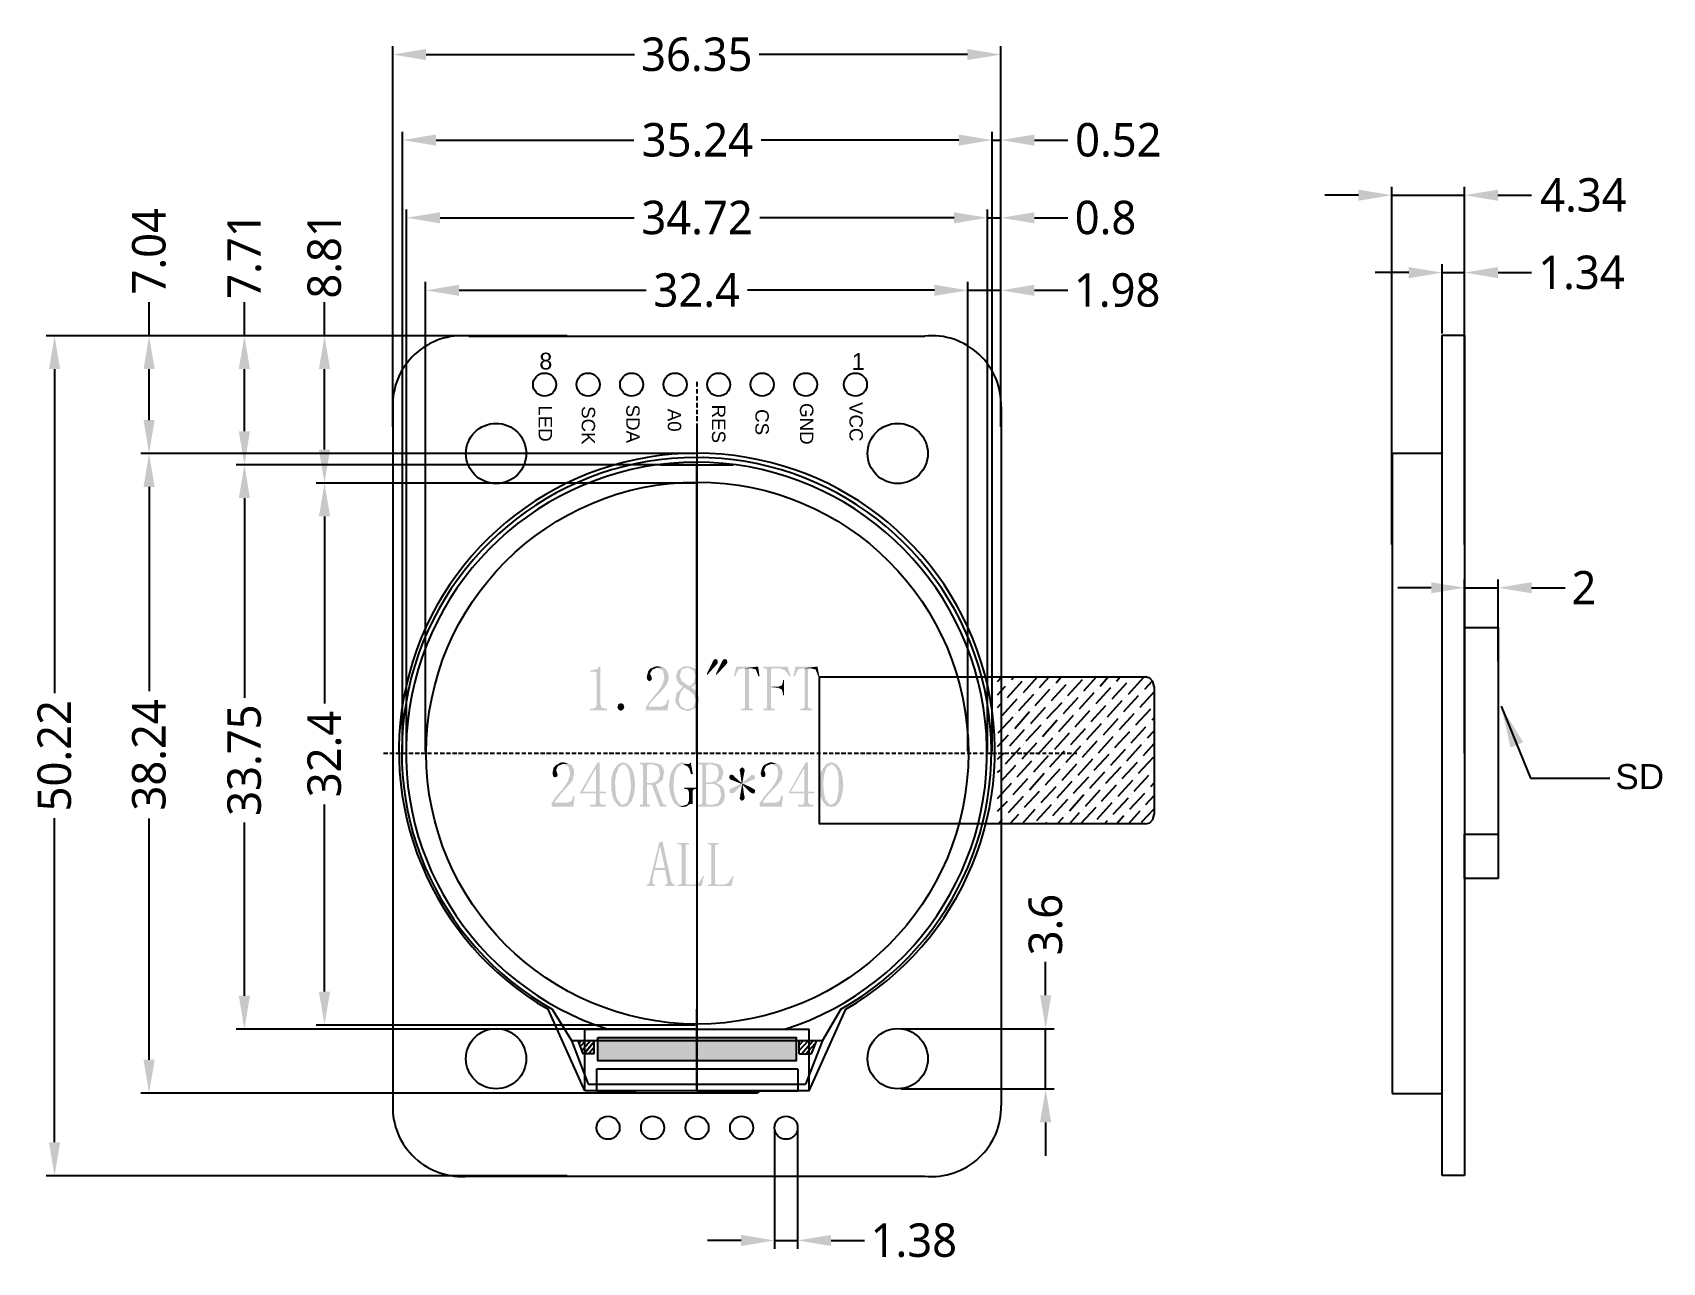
# Model space of a CAD drawing. Header units: millimetres. Extents: x -137 to 1106, y 1691 to 1989.
# Drawn here: x -137 to -39.6, y 1691.4 to 1764.9 of the extents above.
import ezdxf

# ---------------------------------------------------------------- set-up
doc = ezdxf.new("R2010")
doc.units = ezdxf.units.MM
doc.layers.add('3-LCD', color=4, linetype='Continuous')
doc.styles.get("Standard").update_dxf_attribs({"font": 'arial.ttf'})
doc.styles.add('宋体', font='')
doc.styles.get('宋体').set_extended_font_data('Microsoft YaHei')
doc.dimstyles.new('ISO-25', dxfattribs={"dimtxt": 2, "dimasz": 2.5, "dimexe": 1.25, "dimexo": 0.625, "dimtad": 0, "dimdsep": 46, "dimtxsty": 'Standard', "dimcen": 2.5, "dimadec": 0, "dimazin": 0, "dimtfac": 1, "dimtmove": 0, "dimatfit": 3, "dimfxl": 1, "dimarcsym": 0})
doc.dimstyles.new('ZY-G2-0.1默认', dxfattribs={"dimtxt": 2, "dimasz": 2, "dimexe": 0.5, "dimexo": 0.1, "dimgap": 0.5, "dimtad": 0, "dimdec": 3, "dimdsep": 46, "dimtxsty": '宋体', "dimcen": 2, "dimclrd": 7, "dimclre": 7, "dimclrt": 7, "dimadec": 0, "dimazin": 2, "dimtp": 0.1, "dimtm": 0.1, "dimtfac": 1, "dimtdec": 3, "dimtmove": 0, "dimatfit": 3, "dimfxl": 1, "dimtolj": 1, "dimarcsym": 0})

msp = doc.modelspace()

# ---------------------------------------------------------------- texts
for s, p in [('8', (-106.6779, 1744.7815)), ('1', (-88.0118, 1744.758))]:
    msp.add_text(s, height=1).set_placement(p)
for s, p in [('LED', (-106.7196, 1742.6349)), ('SCK', (-104.1474, 1742.5897)), ('SDA', (-101.4839, 1742.68)), ('A0', (-99.003, 1742.4323)), ('RES', (-96.3615, 1742.68)), ('GND', (-91.1037, 1742.7713)), ('VCC', (-88.1472, 1742.8338)), ('CS', (-93.7672, 1742.4092))]:
    msp.add_text(s, height=0.8, rotation=270).set_placement(p)
at = {"color": 1}
msp.add_text('SD', height=1.5, dxfattribs=at).set_placement((-42.3767, 1719.6932))

# ---------------------------------------------------------------- blocks, each defined once
blk = doc.blocks.new('*D270')
at = {"color": 7, "lineweight": -2, "transparency": 16777216}
for p, q in [((-97.362, 1737.993), (-120.016, 1737.993)), ((-119.516, 1735.993), (-119.516, 1724.82)), ((-119.516, 1707.593), (-119.516, 1718.766)), ((-97.362, 1705.593), (-120.016, 1705.593))]:
    blk.add_line(p, q, dxfattribs=at)
at = {"color": 7, "transparency": 16777216}
for points in [[(-119.849, 1735.993), (-119.183, 1735.993), (-119.516, 1737.993)], [(-119.849, 1707.593), (-119.183, 1707.593), (-119.516, 1705.593)]]:
    blk.add_solid(points, dxfattribs=at)
at = {"layer": 'Defpoints', "color": 0, "transparency": 16777216}
for p in [(-97.262, 1737.993), (-119.516, 1705.593), (-97.262, 1705.593)]:
    blk.add_point(p, dxfattribs=at)
at = {"color": 7, "transparency": 16777216, "insert": (-119.516, 1721.793), "char_height": 2, "attachment_point": 5, "rotation": 90, "style": '宋体'}
blk.add_mtext('\\A1;32.4', dxfattribs=at)
blk = doc.blocks.new('*D271')
at = {"color": 7, "lineweight": -2, "transparency": 16777216}
for p, q in [((-113.472, 1721.949), (-113.472, 1750.012)), ((-111.472, 1749.512), (-100.298, 1749.512)), ((-83.072, 1749.512), (-94.245, 1749.512)), ((-81.072, 1721.949), (-81.072, 1750.012))]:
    blk.add_line(p, q, dxfattribs=at)
at = {"color": 7, "transparency": 16777216}
for points in [[(-111.472, 1749.845), (-111.472, 1749.178), (-113.472, 1749.512)], [(-83.072, 1749.845), (-83.072, 1749.178), (-81.072, 1749.512)]]:
    blk.add_solid(points, dxfattribs=at)
at = {"layer": 'Defpoints', "color": 0, "transparency": 16777216}
for p in [(-81.072, 1749.512), (-113.472, 1721.849), (-81.072, 1721.849)]:
    blk.add_point(p, dxfattribs=at)
at = {"color": 7, "transparency": 16777216, "insert": (-97.272, 1749.512), "char_height": 2, "attachment_point": 5, "style": '宋体'}
blk.add_mtext('\\A1;32.4', dxfattribs=at)
blk = doc.blocks.new('*D272')
at = {"color": 7, "lineweight": -2, "transparency": 16777216}
for p, q in [((-114.611, 1721.949), (-114.611, 1754.347)), ((-79.891, 1721.949), (-79.891, 1754.347)), ((-112.611, 1753.847), (-101.008, 1753.847)), ((-81.891, 1753.847), (-93.493, 1753.847))]:
    blk.add_line(p, q, dxfattribs=at)
at = {"color": 7, "transparency": 16777216}
for points in [[(-112.611, 1754.18), (-112.611, 1753.514), (-114.611, 1753.847)], [(-81.891, 1754.18), (-81.891, 1753.514), (-79.891, 1753.847)]]:
    blk.add_solid(points, dxfattribs=at)
at = {"layer": 'Defpoints', "color": 0, "transparency": 16777216}
for p in [(-79.891, 1753.847), (-114.611, 1721.849), (-79.891, 1721.849)]:
    blk.add_point(p, dxfattribs=at)
at = {"color": 7, "transparency": 16777216, "insert": (-97.251, 1753.847), "char_height": 2, "attachment_point": 5, "style": '宋体'}
blk.add_mtext('\\A1;34.72', dxfattribs=at)
blk = doc.blocks.new('*D273')
at = {"color": 7, "lineweight": -2, "transparency": 16777216}
for p, q in [((-97.362, 1739.089), (-124.802, 1739.089)), ((-124.302, 1737.089), (-124.302, 1725.16)), ((-124.302, 1707.339), (-124.302, 1717.695)), ((-97.362, 1705.339), (-124.802, 1705.339))]:
    blk.add_line(p, q, dxfattribs=at)
at = {"color": 7, "transparency": 16777216}
for points in [[(-124.636, 1737.089), (-123.969, 1737.089), (-124.302, 1739.089)], [(-124.636, 1707.339), (-123.969, 1707.339), (-124.302, 1705.339)]]:
    blk.add_solid(points, dxfattribs=at)
at = {"layer": 'Defpoints', "color": 0, "transparency": 16777216}
for p in [(-97.262, 1739.089), (-124.302, 1705.339), (-97.262, 1705.339)]:
    blk.add_point(p, dxfattribs=at)
at = {"color": 7, "transparency": 16777216, "insert": (-124.302, 1721.428), "char_height": 2, "attachment_point": 5, "rotation": 90, "style": '宋体'}
blk.add_mtext('\\A1;33.75', dxfattribs=at)
blk = doc.blocks.new('*D274')
at = {"color": 7, "lineweight": -2, "transparency": 16777216}
for p, q in [((-76.421, 1707.374), (-76.421, 1709.374)), ((-85.06, 1705.374), (-75.921, 1705.374)), ((-76.421, 1701.774), (-76.421, 1705.374)), ((-85.06, 1701.774), (-75.921, 1701.774)), ((-76.421, 1699.774), (-76.421, 1697.774))]:
    blk.add_line(p, q, dxfattribs=at)
at = {"color": 7, "transparency": 16777216}
for points in [[(-76.755, 1707.374), (-76.088, 1707.374), (-76.421, 1705.374)], [(-76.755, 1699.774), (-76.088, 1699.774), (-76.421, 1701.774)]]:
    blk.add_solid(points, dxfattribs=at)
at = {"layer": 'Defpoints', "color": 0, "transparency": 16777216}
for p in [(-85.16, 1705.374), (-85.16, 1701.774), (-76.421, 1701.774)]:
    blk.add_point(p, dxfattribs=at)
at = {"color": 7, "transparency": 16777216, "insert": (-76.421, 1711.596), "char_height": 2, "attachment_point": 5, "rotation": 90, "style": '宋体'}
blk.add_mtext('\\A1;3.6', dxfattribs=at)
blk = doc.blocks.new('*D275')
at = {"color": 7, "lineweight": -2, "transparency": 16777216}
for p, q in [((-114.852, 1721.949), (-114.852, 1758.991)), ((-79.612, 1721.949), (-79.612, 1758.991)), ((-112.852, 1758.491), (-101.034, 1758.491)), ((-81.612, 1758.491), (-93.429, 1758.491))]:
    blk.add_line(p, q, dxfattribs=at)
at = {"color": 7, "transparency": 16777216}
for points in [[(-112.852, 1758.825), (-112.852, 1758.158), (-114.852, 1758.491)], [(-81.612, 1758.825), (-81.612, 1758.158), (-79.612, 1758.491)]]:
    blk.add_solid(points, dxfattribs=at)
at = {"layer": 'Defpoints', "color": 0, "transparency": 16777216}
for p in [(-79.612, 1758.491), (-114.852, 1721.849), (-79.612, 1721.849)]:
    blk.add_point(p, dxfattribs=at)
at = {"color": 7, "transparency": 16777216, "insert": (-97.232, 1758.491), "char_height": 2, "attachment_point": 5, "style": '宋体'}
blk.add_mtext('\\A1;35.24', dxfattribs=at)
blk = doc.blocks.new('*D276')
at = {"color": 7, "lineweight": -2, "transparency": 16777216}
for p, q in [((-115.442, 1741.348), (-115.442, 1764.106)), ((-79.092, 1741.348), (-79.092, 1764.106)), ((-113.442, 1763.606), (-100.999, 1763.606)), ((-81.092, 1763.606), (-93.534, 1763.606))]:
    blk.add_line(p, q, dxfattribs=at)
at = {"color": 7, "transparency": 16777216}
for points in [[(-113.442, 1763.939), (-113.442, 1763.273), (-115.442, 1763.606)], [(-81.092, 1763.939), (-81.092, 1763.273), (-79.092, 1763.606)]]:
    blk.add_solid(points, dxfattribs=at)
at = {"layer": 'Defpoints', "color": 0, "transparency": 16777216}
for p in [(-79.092, 1763.606), (-115.442, 1741.248), (-79.092, 1741.248)]:
    blk.add_point(p, dxfattribs=at)
at = {"color": 7, "transparency": 16777216, "insert": (-97.267, 1763.606), "char_height": 2, "attachment_point": 5, "style": '宋体'}
blk.add_mtext('\\A1;36.35', dxfattribs=at)
blk = doc.blocks.new('*D277')
at = {"color": 7, "lineweight": -2, "transparency": 16777216}
for p, q in [((-105.016, 1746.8), (-136.146, 1746.8)), ((-135.646, 1744.8), (-135.646, 1725.428)), ((-135.646, 1698.58), (-135.646, 1717.953)), ((-105.016, 1696.58), (-136.146, 1696.58))]:
    blk.add_line(p, q, dxfattribs=at)
at = {"color": 7, "transparency": 16777216}
for points in [[(-135.98, 1744.8), (-135.313, 1744.8), (-135.646, 1746.8)], [(-135.98, 1698.58), (-135.313, 1698.58), (-135.646, 1696.58)]]:
    blk.add_solid(points, dxfattribs=at)
at = {"layer": 'Defpoints', "color": 0, "transparency": 16777216}
for p in [(-104.916, 1746.8), (-135.646, 1696.58), (-104.916, 1696.58)]:
    blk.add_point(p, dxfattribs=at)
at = {"color": 7, "transparency": 16777216, "insert": (-135.646, 1721.69), "char_height": 2, "attachment_point": 5, "rotation": 90, "style": '宋体'}
blk.add_mtext('\\A1;50.22', dxfattribs=at)
blk = doc.blocks.new('*D278')
at = {"color": 7, "lineweight": -2, "transparency": 16777216}
for p, q in [((-97.362, 1739.759), (-130.497, 1739.759)), ((-129.997, 1737.759), (-129.997, 1725.543)), ((-129.997, 1703.519), (-129.997, 1717.938)), ((-97.362, 1701.519), (-130.497, 1701.519))]:
    blk.add_line(p, q, dxfattribs=at)
at = {"color": 7, "transparency": 16777216}
for points in [[(-130.33, 1737.759), (-129.664, 1737.759), (-129.997, 1739.759)], [(-130.33, 1703.519), (-129.664, 1703.519), (-129.997, 1701.519)]]:
    blk.add_solid(points, dxfattribs=at)
at = {"layer": 'Defpoints', "color": 0, "transparency": 16777216}
for p in [(-97.262, 1739.759), (-129.997, 1701.519), (-97.262, 1701.519)]:
    blk.add_point(p, dxfattribs=at)
at = {"color": 7, "transparency": 16777216, "insert": (-129.997, 1721.741), "char_height": 2, "attachment_point": 5, "rotation": 90, "style": '宋体'}
blk.add_mtext('\\A1;38.24', dxfattribs=at)
blk = doc.blocks.new('*D279')
at = {"color": 7, "lineweight": -2, "transparency": 16777216}
for p, q in [((-92.622, 1699.352), (-92.622, 1692.214)), ((-91.242, 1699.352), (-91.242, 1692.214)), ((-94.622, 1692.714), (-96.622, 1692.714)), ((-92.622, 1692.714), (-91.242, 1692.714)), ((-89.242, 1692.714), (-87.242, 1692.714))]:
    blk.add_line(p, q, dxfattribs=at)
at = {"color": 7, "transparency": 16777216}
for points in [[(-94.622, 1693.047), (-94.622, 1692.38), (-92.622, 1692.714)], [(-89.242, 1693.047), (-89.242, 1692.38), (-91.242, 1692.714)]]:
    blk.add_solid(points, dxfattribs=at)
at = {"layer": 'Defpoints', "color": 0, "transparency": 16777216}
for p in [(-92.622, 1699.452), (-91.242, 1699.452), (-91.242, 1692.714)]:
    blk.add_point(p, dxfattribs=at)
at = {"color": 7, "transparency": 16777216, "insert": (-84.298, 1692.714), "char_height": 2, "attachment_point": 5, "style": '宋体'}
blk.add_mtext('\\A1;1.38', dxfattribs=at)
blk = doc.blocks.new('*D280')
at = {"color": 7, "lineweight": -2, "transparency": 16777216}
for p, q in [((-54.724, 1750.569), (-56.724, 1750.569)), ((-52.724, 1746.925), (-52.724, 1751.069)), ((-52.724, 1750.569), (-51.384, 1750.569)), ((-51.384, 1746.925), (-51.384, 1751.069)), ((-49.384, 1750.569), (-47.384, 1750.569))]:
    blk.add_line(p, q, dxfattribs=at)
at = {"color": 7, "transparency": 16777216}
for points in [[(-54.724, 1750.902), (-54.724, 1750.235), (-52.724, 1750.569)], [(-49.384, 1750.902), (-49.384, 1750.235), (-51.384, 1750.569)]]:
    blk.add_solid(points, dxfattribs=at)
at = {"layer": 'Defpoints', "color": 0, "transparency": 16777216}
for p in [(-51.384, 1750.569), (-52.724, 1746.825), (-51.384, 1746.825)]:
    blk.add_point(p, dxfattribs=at)
at = {"color": 7, "transparency": 16777216, "insert": (-44.402, 1750.569), "char_height": 2, "attachment_point": 5, "style": '宋体'}
blk.add_mtext('\\A1;1.34', dxfattribs=at)
blk = doc.blocks.new('*D281')
at = {"color": 7, "lineweight": -2, "transparency": 16777216}
for p, q in [((-53.384, 1731.732), (-55.384, 1731.732)), ((-51.384, 1727.333), (-51.384, 1732.232)), ((-51.384, 1731.732), (-49.384, 1731.732)), ((-49.384, 1727.333), (-49.384, 1732.232)), ((-47.384, 1731.732), (-45.384, 1731.732))]:
    blk.add_line(p, q, dxfattribs=at)
at = {"color": 7, "transparency": 16777216}
for points in [[(-53.384, 1732.065), (-53.384, 1731.399), (-51.384, 1731.732)], [(-47.384, 1732.065), (-47.384, 1731.399), (-49.384, 1731.732)]]:
    blk.add_solid(points, dxfattribs=at)
at = {"layer": 'Defpoints', "color": 0, "transparency": 16777216}
for p in [(-49.384, 1731.732), (-51.384, 1727.233), (-49.384, 1727.233)]:
    blk.add_point(p, dxfattribs=at)
at = {"color": 7, "transparency": 16777216, "insert": (-44.255, 1731.732), "char_height": 2, "attachment_point": 5, "style": '宋体'}
blk.add_mtext('\\A1;2', dxfattribs=at)
blk = doc.blocks.new('*D282')
at = {"color": 7, "lineweight": -2, "transparency": 16777216}
for p, q in [((-57.734, 1755.198), (-59.734, 1755.198)), ((-55.734, 1734.314), (-55.734, 1755.698)), ((-55.734, 1755.198), (-51.394, 1755.198)), ((-51.394, 1734.314), (-51.394, 1755.698)), ((-49.394, 1755.198), (-47.394, 1755.198))]:
    blk.add_line(p, q, dxfattribs=at)
at = {"color": 7, "transparency": 16777216}
for points in [[(-57.734, 1755.531), (-57.734, 1754.865), (-55.734, 1755.198)], [(-49.394, 1755.531), (-49.394, 1754.865), (-51.394, 1755.198)]]:
    blk.add_solid(points, dxfattribs=at)
at = {"layer": 'Defpoints', "color": 0, "transparency": 16777216}
for p in [(-51.394, 1755.198), (-55.734, 1734.214), (-51.394, 1734.214)]:
    blk.add_point(p, dxfattribs=at)
at = {"color": 7, "transparency": 16777216, "insert": (-44.286, 1755.198), "char_height": 2, "attachment_point": 5, "style": '宋体'}
blk.add_mtext('\\A1;4.34', dxfattribs=at)
blk = doc.blocks.new('*D283')
at = {"layer": '3-LCD', "color": 7, "lineweight": -2, "transparency": 16777216}
for p, q in [((-119.516, 1746.8), (-119.516, 1748.8)), ((-119.616, 1746.8), (-120.016, 1746.8)), ((-119.516, 1739.993), (-119.516, 1744.8)), ((-119.616, 1737.993), (-120.016, 1737.993))]:
    blk.add_line(p, q, dxfattribs=at)
at = {"layer": '3-LCD', "color": 7, "transparency": 16777216}
for points in [[(-119.849, 1744.8), (-119.183, 1744.8), (-119.516, 1746.8)], [(-119.849, 1739.993), (-119.183, 1739.993), (-119.516, 1737.993)]]:
    blk.add_solid(points, dxfattribs=at)
at = {"layer": 'Defpoints', "color": 0, "transparency": 16777216}
for p in [(-119.516, 1746.8), (-119.516, 1746.8), (-119.516, 1737.993)]:
    blk.add_point(p, dxfattribs=at)
at = {"layer": '3-LCD', "color": 7, "transparency": 16777216, "insert": (-119.516, 1751.599), "char_height": 2, "attachment_point": 5, "rotation": 90, "style": '宋体'}
blk.add_mtext('\\A1;8.81', dxfattribs=at)
blk = doc.blocks.new('*D284')
at = {"layer": '3-LCD', "color": 7, "lineweight": -2, "transparency": 16777216}
for p, q in [((-124.302, 1746.8), (-124.302, 1748.8)), ((-124.402, 1746.8), (-124.802, 1746.8)), ((-124.302, 1741.089), (-124.302, 1744.8)), ((-124.402, 1739.089), (-124.802, 1739.089))]:
    blk.add_line(p, q, dxfattribs=at)
at = {"layer": '3-LCD', "color": 7, "transparency": 16777216}
for points in [[(-124.636, 1744.8), (-123.969, 1744.8), (-124.302, 1746.8)], [(-124.636, 1741.089), (-123.969, 1741.089), (-124.302, 1739.089)]]:
    blk.add_solid(points, dxfattribs=at)
at = {"layer": 'Defpoints', "color": 0, "transparency": 16777216}
for p in [(-124.302, 1746.8), (-124.302, 1746.8), (-124.302, 1739.089)]:
    blk.add_point(p, dxfattribs=at)
at = {"layer": '3-LCD', "color": 7, "transparency": 16777216, "insert": (-124.302, 1751.591), "char_height": 2, "attachment_point": 5, "rotation": 90, "style": '宋体'}
blk.add_mtext('\\A1;7.71', dxfattribs=at)
blk = doc.blocks.new('*D285')
at = {"layer": '3-LCD', "color": 7, "lineweight": -2, "transparency": 16777216}
for p, q in [((-129.997, 1746.8), (-129.997, 1748.8)), ((-130.097, 1746.8), (-130.497, 1746.8)), ((-129.997, 1741.759), (-129.997, 1744.8)), ((-130.097, 1739.759), (-130.497, 1739.759))]:
    blk.add_line(p, q, dxfattribs=at)
at = {"layer": '3-LCD', "color": 7, "transparency": 16777216}
for points in [[(-130.33, 1744.8), (-129.664, 1744.8), (-129.997, 1746.8)], [(-130.33, 1741.759), (-129.664, 1741.759), (-129.997, 1739.759)]]:
    blk.add_solid(points, dxfattribs=at)
at = {"layer": 'Defpoints', "color": 0, "transparency": 16777216}
for p in [(-129.997, 1746.8), (-129.997, 1746.8), (-129.997, 1739.759)]:
    blk.add_point(p, dxfattribs=at)
at = {"layer": '3-LCD', "color": 7, "transparency": 16777216, "insert": (-129.997, 1751.848), "char_height": 2, "attachment_point": 5, "rotation": 90, "style": '宋体'}
blk.add_mtext('\\A1;7.04', dxfattribs=at)
blk = doc.blocks.new('*D286')
at = {"layer": '3-LCD', "color": 7, "lineweight": -2, "transparency": 16777216}
for p, q in [((-83.072, 1749.512), (-85.072, 1749.512)), ((-81.072, 1749.612), (-81.072, 1750.012)), ((-81.072, 1749.512), (-79.092, 1749.512)), ((-79.092, 1749.612), (-79.092, 1750.012)), ((-77.092, 1749.512), (-75.092, 1749.512))]:
    blk.add_line(p, q, dxfattribs=at)
at = {"layer": '3-LCD', "color": 7, "transparency": 16777216}
for points in [[(-83.072, 1749.845), (-83.072, 1749.178), (-81.072, 1749.512)], [(-77.092, 1749.845), (-77.092, 1749.178), (-79.092, 1749.512)]]:
    blk.add_solid(points, dxfattribs=at)
at = {"layer": 'Defpoints', "color": 0, "transparency": 16777216}
for p in [(-81.072, 1749.512), (-79.092, 1749.512), (-79.092, 1749.512)]:
    blk.add_point(p, dxfattribs=at)
at = {"layer": '3-LCD', "color": 7, "transparency": 16777216, "insert": (-72.148, 1749.512), "char_height": 2, "attachment_point": 5, "style": '宋体'}
blk.add_mtext('\\A1;1.98', dxfattribs=at)
blk = doc.blocks.new('*D287')
at = {"layer": '3-LCD', "color": 7, "lineweight": -2, "transparency": 16777216}
for p, q in [((-79.891, 1753.947), (-79.891, 1754.347)), ((-79.092, 1753.947), (-79.092, 1754.347)), ((-81.891, 1753.847), (-83.891, 1753.847)), ((-79.891, 1753.847), (-79.092, 1753.847)), ((-77.092, 1753.847), (-75.092, 1753.847))]:
    blk.add_line(p, q, dxfattribs=at)
at = {"layer": '3-LCD', "color": 7, "transparency": 16777216}
for points in [[(-81.891, 1754.18), (-81.891, 1753.514), (-79.891, 1753.847)], [(-77.092, 1754.18), (-77.092, 1753.514), (-79.092, 1753.847)]]:
    blk.add_solid(points, dxfattribs=at)
at = {"layer": 'Defpoints', "color": 0, "transparency": 16777216}
for p in [(-79.891, 1753.847), (-79.092, 1753.847), (-79.092, 1753.847)]:
    blk.add_point(p, dxfattribs=at)
at = {"layer": '3-LCD', "color": 7, "transparency": 16777216, "insert": (-72.845, 1753.847), "char_height": 2, "attachment_point": 5, "style": '宋体'}
blk.add_mtext('\\A1;0.8', dxfattribs=at)
blk = doc.blocks.new('*D288')
at = {"layer": '3-LCD', "color": 7, "lineweight": -2, "transparency": 16777216}
for p, q in [((-79.612, 1758.591), (-79.612, 1758.991)), ((-79.092, 1758.591), (-79.092, 1758.991)), ((-81.612, 1758.491), (-83.612, 1758.491)), ((-79.612, 1758.491), (-79.092, 1758.491)), ((-77.092, 1758.491), (-75.092, 1758.491))]:
    blk.add_line(p, q, dxfattribs=at)
at = {"layer": '3-LCD', "color": 7, "transparency": 16777216}
for points in [[(-81.612, 1758.825), (-81.612, 1758.158), (-79.612, 1758.491)], [(-77.092, 1758.825), (-77.092, 1758.158), (-79.092, 1758.491)]]:
    blk.add_solid(points, dxfattribs=at)
at = {"layer": 'Defpoints', "color": 0, "transparency": 16777216}
for p in [(-79.612, 1758.491), (-79.092, 1758.491), (-79.092, 1758.491)]:
    blk.add_point(p, dxfattribs=at)
at = {"layer": '3-LCD', "color": 7, "transparency": 16777216, "insert": (-72.076, 1758.491), "char_height": 2, "attachment_point": 5, "style": '宋体'}
blk.add_mtext('\\A1;0.52', dxfattribs=at)

# ---------------------------------------------------------------- dimensions: what is measured, and where the dimension line sits
for base, p1, p2, angle, picture, middle in [((-79.0918, 1763.6059), (-115.4418, 1741.2476), (-79.0918, 1741.2476), 0, '*D276', (-97.2668, 1763.6059)), ((-79.6115, 1758.4913), (-114.8515, 1721.8493), (-79.6115, 1721.8493), 0, '*D275', (-97.2315, 1758.4913)), ((-51.3939, 1755.198), (-55.7339, 1734.2138), (-51.3939, 1734.2138), 0, '*D282', (-44.2857, 1755.198)), ((-79.8906, 1753.8471), (-114.6106, 1721.8493), (-79.8906, 1721.8493), 0, '*D272', (-97.2506, 1753.8471)), ((-51.3839, 1750.5686), (-52.7239, 1746.8251), (-51.3839, 1746.8251), 0, '*D280', (-44.4016, 1750.5686)), ((-135.6465, 1696.5802), (-104.9156, 1746.8002), (-104.9156, 1696.5802), 270, '*D277', (-135.6465, 1721.6902)), ((-129.997, 1701.5188), (-97.2618, 1739.7588), (-97.2618, 1701.5188), 270, '*D278', (-129.997, 1721.7405)), ((-124.3024, 1705.3388), (-97.2618, 1739.0885), (-97.2618, 1705.3388), 270, '*D273', (-124.3024, 1721.4278)), ((-119.516, 1705.5933), (-97.2618, 1737.9933), (-97.2618, 1705.5933), 270, '*D270', (-119.516, 1721.7933)), ((-49.3839, 1731.7319), (-51.3839, 1727.2334), (-49.3839, 1727.2334), 0, '*D281', (-44.2551, 1731.7319)), ((-76.4215, 1701.7744), (-85.1596, 1705.3744), (-85.1596, 1701.7744), 270, '*D274', (-76.4215, 1711.5955)), ((-91.2418, 1692.7137), (-92.6218, 1699.4516), (-91.2418, 1699.4516), 0, '*D279', (-84.2976, 1692.7137))]:
    dim = msp.add_linear_dim(base=base, p1=p1, p2=p2, angle=angle, dimstyle='ZY-G2-0.1默认')
    dim.commit()
    dim.dimension.update_dxf_attribs({"geometry": picture, "text_midpoint": middle, "dimtype": 161})
dim = msp.add_aligned_dim(p1=(-113.4715, 1721.8493), p2=(-81.0715, 1721.8493), distance=27.6625, dimstyle='ZY-G2-0.1默认')
dim.commit()
dim.dimension.update_dxf_attribs({"geometry": '*D271', "text_midpoint": (-97.2715, 1749.5117)})
at = {"layer": '3-LCD'}
for base, p1, p2, picture, middle in [((-79.0918, 1758.4913), (-79.6115, 1758.4913), (-79.0918, 1758.4913), '*D288', (-72.076, 1758.4913)), ((-79.0918, 1749.5117), (-81.0715, 1749.5117), (-79.0918, 1749.5117), '*D286', (-72.1476, 1749.5117))]:
    dim = msp.add_linear_dim(base=base, p1=p1, p2=p2, dimstyle='ZY-G2-0.1默认', dxfattribs=at)
    dim.commit()
    dim.dimension.update_dxf_attribs({"geometry": picture, "text_midpoint": middle})
dim = msp.add_linear_dim(base=(-79.0918, 1753.8471), p1=(-79.8906, 1753.8471), p2=(-79.0918, 1753.8471), dimstyle='ZY-G2-0.1默认', override={"dimdec": 2}, dxfattribs=at)
dim.commit()
dim.dimension.update_dxf_attribs({"geometry": '*D287', "text_midpoint": (-72.8448, 1753.8471)})
for base, p1, p2, picture, middle in [((-129.997, 1746.8002), (-129.997, 1739.7588), (-129.997, 1746.8002), '*D285', (-129.997, 1751.8477)), ((-124.3024, 1746.8002), (-124.3024, 1739.0885), (-124.3024, 1746.8002), '*D284', (-124.3024, 1751.5907)), ((-119.516, 1746.8002), (-119.516, 1737.9933), (-119.516, 1746.8002), '*D283', (-119.516, 1751.5991))]:
    dim = msp.add_linear_dim(base=base, p1=p1, p2=p2, angle=90, dimstyle='ZY-G2-0.1默认', override={"dimdec": 2}, dxfattribs=at)
    dim.commit()
    dim.dimension.update_dxf_attribs({"geometry": picture, "text_midpoint": middle, "dimtype": 160})

# ---------------------------------------------------------------- hatches: boundary and pattern name
for color, points in [(7, [(-97.2837, 1741.3667), (-97.2837, 1741.3448), (-97.2618, 1741.3448), (-97.2618, 1741.3667)]), (7, [(-96.8894, 1739.6143), (-96.8894, 1739.5924), (-96.8675, 1739.5924), (-96.8675, 1739.6143)]), (7, [(-103.0228, 1727.0408), (-103.0885, 1727.0408), (-103.2199, 1726.8655), (-103.5047, 1726.7998), (-103.6361, 1726.7998), (-103.6361, 1726.7122), (-103.3952, 1726.7122), (-103.2857, 1726.6903), (-103.2419, 1726.5808), (-103.2419, 1724.7407), (-103.3076, 1724.5655), (-103.5047, 1724.4998), (-103.6361, 1724.4998), (-103.6361, 1724.4122), (-102.6285, 1724.4122), (-102.6285, 1724.4998), (-102.7599, 1724.4998), (-102.9571, 1724.5655), (-103.0228, 1724.7407)]), (7, [(-99.277, 1726.975), (-99.6494, 1726.9531), (-99.5837, 1726.9312), (-99.3209, 1726.7998), (-99.277, 1726.7341), (-99.2113, 1726.3836), (-99.2113, 1726.296), (-99.3209, 1725.9455), (-99.4304, 1725.7484), (-99.6494, 1725.4636), (-99.8685, 1725.2007), (-100.0656, 1724.9598), (-100.1313, 1724.8722), (-100.3066, 1724.5874), (-100.1532, 1724.6312), (-100.1313, 1724.6969), (-100.065, 1724.7991), (-99.9841, 1724.9037), (-99.8914, 1725.0107), (-99.79, 1725.1199), (-99.6828, 1725.2313), (-99.5729, 1725.3447), (-99.463, 1725.4599), (-99.3563, 1725.5768), (-99.2557, 1725.6954), (-99.1641, 1725.8154), (-99.0845, 1725.9367), (-99.0199, 1726.0592), (-98.9732, 1726.1828), (-98.9474, 1726.3074), (-98.9455, 1726.4328), (-98.9704, 1726.5589), (-99.1018, 1726.8655)]), (7, [(-99.6275, 1727.0408), (-99.759, 1727.0189), (-100.0656, 1726.8874), (-100.1751, 1726.7341), (-100.2628, 1726.3836), (-100.219, 1726.2303), (-100.1094, 1726.1427), (-99.978, 1726.2084), (-99.9561, 1726.296), (-99.978, 1726.4274), (-100.0656, 1726.6027), (-99.9123, 1726.8436), (-99.6494, 1726.9531), (-99.277, 1726.975)]), (7, [(-97.8094, 1727.0408), (-98.0504, 1727.0189), (-98.3132, 1726.8655), (-98.4227, 1726.7341), (-98.5104, 1726.4274), (-98.5104, 1726.4055), (-98.4008, 1726.0769), (-98.3351, 1726.0112), (-98.0942, 1725.7922), (-97.6999, 1725.836), (-97.8751, 1725.9455), (-98.138, 1726.1427), (-98.1818, 1726.1646), (-98.2913, 1726.4712), (-98.1818, 1726.7998), (-98.138, 1726.8655), (-97.8094, 1726.9531), (-97.4808, 1726.9531)]), (7, [(-97.4808, 1726.9531), (-97.8094, 1726.9531), (-97.7218, 1726.9312), (-97.4589, 1726.7779), (-97.437, 1726.756), (-97.3494, 1726.4274), (-97.437, 1726.0769), (-97.6999, 1725.836), (-98.0942, 1725.7922), (-98.0285, 1725.7484), (-97.7437, 1725.595), (-97.4808, 1725.376), (-97.437, 1725.3103), (-97.3275, 1725.0036), (-97.3275, 1724.9379), (-97.4589, 1724.6312), (-97.5027, 1724.5436), (-97.8313, 1724.4779), (-98.1599, 1724.456), (-97.8313, 1724.3683), (-97.6123, 1724.4122), (-97.3275, 1724.5655), (-97.218, 1724.7188), (-97.1303, 1725.0474), (-97.1303, 1725.135), (-97.2618, 1725.4636), (-97.3275, 1725.5731), (-97.6123, 1725.7922), (-97.4808, 1725.836), (-97.2618, 1726.0769), (-97.1742, 1726.4274), (-97.1961, 1726.5589), (-97.3494, 1726.8655)]), (7, [(-96.1446, 1727.4789), (-96.2322, 1727.4351), (-96.298, 1727.3474), (-96.6703, 1726.5808), (-96.6484, 1726.5369), (-96.6265, 1726.5369), (-96.057, 1727.1722), (-96.0132, 1727.2379), (-96.0132, 1727.2817), (-96.0351, 1727.4132)]), (7, [(-95.597, 1727.4789), (-95.6846, 1727.4351), (-95.7503, 1727.3474), (-96.1227, 1726.5808), (-96.1008, 1726.5369), (-96.0789, 1726.5369), (-95.4875, 1727.1722), (-95.4437, 1727.2379), (-95.4437, 1727.2817), (-95.4656, 1727.4132)]), (7, [(-93.6036, 1727.0189), (-94.9179, 1727.0189), (-95.0494, 1726.4274), (-94.9617, 1726.4274), (-94.9179, 1726.5808), (-94.7865, 1726.8436), (-94.5017, 1726.9093)]), (7, [(-94.5017, 1726.9093), (-94.4141, 1726.9093), (-94.3922, 1726.756), (-94.3922, 1724.6312), (-94.4141, 1724.5217), (-94.5017, 1724.4998), (-94.6332, 1724.4998), (-94.6332, 1724.4122), (-93.9322, 1724.4122), (-93.9322, 1724.4998), (-94.0417, 1724.4998), (-94.1294, 1724.5217), (-94.1513, 1724.6312), (-94.1513, 1726.9093), (-93.9979, 1726.9093)]), (7, [(-93.6036, 1727.0189), (-94.5017, 1726.9093), (-93.9979, 1726.9093), (-93.7351, 1726.8436), (-93.7132, 1726.7779), (-93.5817, 1726.4274), (-93.516, 1726.4274)]), (7, [(-91.8512, 1727.0189), (-93.297, 1727.0189), (-93.297, 1726.9093), (-92.3112, 1726.9093), (-92.0046, 1726.7998), (-91.9389, 1726.7341), (-91.7198, 1726.4274), (-91.6541, 1726.4493)]), (7, [(-93.2093, 1726.9093), (-93.0998, 1726.8874), (-93.0779, 1726.7998), (-93.0779, 1724.6312), (-93.0998, 1724.5217), (-93.1874, 1724.4998), (-93.297, 1724.4998), (-93.297, 1724.4122), (-92.6179, 1724.4122), (-92.6179, 1724.4998), (-92.7274, 1724.4998), (-92.8151, 1724.5217), (-92.837, 1724.6312), (-92.837, 1725.7484), (-92.3989, 1725.7484), (-92.837, 1725.8141), (-92.837, 1726.7998), (-92.8151, 1726.8874), (-92.7274, 1726.9093), (-92.3331, 1726.9093)]), (7, [(-90.055, 1727.0189), (-91.3693, 1727.0189), (-91.5008, 1726.4274), (-91.4131, 1726.4274), (-91.3474, 1726.5808), (-91.216, 1726.8436), (-90.9531, 1726.9093)]), (7, [(-90.9531, 1726.9093), (-90.8436, 1726.9093), (-90.8217, 1726.756), (-90.8217, 1724.6312), (-90.8655, 1724.5217), (-90.9531, 1724.4998), (-91.0846, 1724.4998), (-91.0846, 1724.4122), (-90.3617, 1724.4122), (-90.3617, 1724.4998), (-90.4712, 1724.4998), (-90.5588, 1724.5217), (-90.6245, 1724.6312), (-90.6245, 1726.756), (-90.5807, 1726.9093), (-90.4493, 1726.9093)]), (7, [(-90.055, 1727.0189), (-90.9531, 1726.9093), (-90.4493, 1726.9093), (-90.1645, 1726.8436), (-90.1426, 1726.7779), (-90.0112, 1726.4274), (-89.9455, 1726.4274)]), (7, [(-92.0484, 1726.2084), (-92.1141, 1726.2084), (-92.1141, 1726.1208), (-92.1798, 1725.9017), (-92.3989, 1725.8141), (-92.837, 1725.8141), (-92.3989, 1725.7484), (-92.1798, 1725.6388), (-92.1141, 1725.3541), (-92.1141, 1725.3103), (-92.0484, 1725.3103)]), (7, [(-101.818, 1724.3683), (-101.9495, 1724.456), (-102.0152, 1724.5874), (-101.9495, 1724.7845), (-101.818, 1724.8284), (-101.6647, 1724.7845), (-101.599, 1724.5874), (-101.6647, 1724.456)]), (7, [(-98.9266, 1725.0474), (-99.0142, 1725.0474), (-99.1237, 1724.7407), (-99.3428, 1724.6312), (-100.1532, 1724.6312), (-100.3066, 1724.5874), (-100.3066, 1724.4122), (-99.0142, 1724.4122)]), (7, [(-98.0942, 1725.7922), (-98.2037, 1725.7046), (-98.4446, 1725.4636), (-98.4885, 1725.376), (-98.5542, 1725.0255), (-98.5323, 1724.8503), (-98.3351, 1724.5655), (-98.1599, 1724.456), (-97.8313, 1724.4779), (-97.9189, 1724.4779), (-98.2037, 1724.6312), (-98.2475, 1724.6969), (-98.357, 1725.0036), (-98.3351, 1725.0693), (-98.2475, 1725.4417), (-98.2256, 1725.4855), (-98.0285, 1725.7484)]), (7, [(-115.0706, 1721.4331), (-115.0706, 1721.4112), (-115.0487, 1721.4112), (-115.0487, 1721.4331)]), (7, [(-114.8734, 1721.4331), (-114.8734, 1721.4112), (-114.8515, 1721.4112), (-114.8515, 1721.4331)]), (7, [(-114.6325, 1721.4331), (-114.6325, 1721.4112), (-114.6106, 1721.4112), (-114.6106, 1721.4331)]), (7, [(-113.4715, 1721.4331), (-113.4715, 1721.4112), (-113.4496, 1721.4112), (-113.4496, 1721.4331)]), (7, [(-104.9285, 1721.214), (-105.279, 1721.1921), (-105.2133, 1721.1921), (-104.9504, 1721.0388), (-104.9285, 1720.995), (-104.8409, 1720.6445), (-104.8409, 1720.535), (-104.9504, 1720.2064), (-105.06, 1720.0092), (-105.279, 1719.7026), (-105.52, 1719.4397), (-105.6952, 1719.2207), (-105.7609, 1719.133), (-105.9362, 1718.8483), (-105.7828, 1718.8921), (-105.7609, 1718.9359), (-105.52, 1719.2426), (-105.4105, 1719.3959), (-105.1914, 1719.6369), (-104.9285, 1719.9216), (-104.8409, 1720.0092), (-104.6657, 1720.2721), (-104.6657, 1720.294), (-104.6, 1720.6664), (-104.6, 1720.8197), (-104.7314, 1721.1264)]), (7, [(-105.2352, 1721.3016), (-105.4105, 1721.2797), (-105.6733, 1721.1264), (-105.8266, 1720.9731), (-105.8924, 1720.6445), (-105.8486, 1720.4473), (-105.739, 1720.4035), (-105.6076, 1720.4473), (-105.5857, 1720.5569), (-105.6295, 1720.6883), (-105.6733, 1720.8416), (-105.5638, 1721.0826), (-105.279, 1721.1921), (-104.9285, 1721.214)]), (7, [(-103.0666, 1721.3016), (-103.198, 1721.3016), (-104.2276, 1719.5054), (-104.2276, 1719.4397), (-103.2857, 1719.4397), (-103.2857, 1718.9359), (-103.3295, 1718.7826), (-103.4828, 1718.7607), (-103.6361, 1718.7607), (-103.6361, 1718.6511), (-102.7161, 1718.6511), (-102.7161, 1718.7607), (-102.8476, 1718.7607), (-103.0009, 1718.7826), (-103.0666, 1718.9359), (-103.0666, 1719.4397), (-102.6942, 1719.4397), (-102.6942, 1719.5492), (-104.0742, 1719.5492), (-103.3076, 1720.9074), (-103.2857, 1720.9074)]), (7, [(-103.0666, 1721.3016), (-103.2857, 1720.9074), (-103.2857, 1719.5492), (-104.0742, 1719.5492), (-103.0666, 1719.5492)]), (7, [(-101.9495, 1721.1921), (-102.1904, 1720.9074), (-102.278, 1720.7102), (-102.3657, 1720.3597), (-102.3876, 1719.9654), (-102.3657, 1719.615), (-102.2999, 1719.2645), (-102.1904, 1718.9797), (-101.9495, 1718.6949), (-101.6866, 1718.6292), (-101.4018, 1718.6949), (-101.6866, 1718.7607), (-101.7961, 1718.7826), (-101.9933, 1719.0673), (-102.0809, 1719.2207), (-102.1247, 1719.5492), (-102.1466, 1719.9654), (-102.1466, 1720.1845), (-102.1028, 1720.535), (-101.9933, 1720.8416), (-101.9056, 1721.0169), (-101.6866, 1721.1702)]), (7, [(-101.6866, 1721.3016), (-101.9495, 1721.1921), (-101.6866, 1721.1702), (-101.5114, 1721.1264), (-101.3361, 1720.8416), (-101.2923, 1720.7102), (-101.2485, 1720.3816), (-101.2047, 1719.9654), (-101.2047, 1719.7464), (-101.2704, 1719.374), (-101.358, 1719.0673), (-101.4237, 1718.8921), (-101.6866, 1718.7607), (-101.4018, 1718.6949), (-101.1609, 1718.9797), (-101.0746, 1719.1996), (-101.0125, 1719.4404), (-100.9748, 1719.695), (-100.9618, 1719.9564), (-100.9737, 1720.2176), (-101.0107, 1720.4714), (-101.073, 1720.711), (-101.1609, 1720.9293), (-101.4018, 1721.1921)]), (7, [(-99.8904, 1721.2797), (-100.6571, 1721.2797), (-100.6571, 1721.1702), (-99.8685, 1721.1702), (-99.5837, 1721.0388), (-99.5399, 1720.9731), (-99.4742, 1720.6007), (-99.4742, 1720.4912), (-99.6275, 1720.2064), (-99.6494, 1720.1845), (-99.9342, 1720.0531), (-100.2409, 1720.0531), (-99.6494, 1720.0092), (-99.3647, 1720.1845), (-99.2989, 1720.2721), (-99.2332, 1720.6664), (-99.2332, 1720.8197), (-99.3866, 1721.1264), (-99.5399, 1721.1921)]), (7, [(-100.5913, 1721.1702), (-100.5037, 1721.1483), (-100.4818, 1721.0388), (-100.4818, 1718.8483), (-100.5037, 1718.7826), (-100.5913, 1718.7607), (-100.6571, 1718.7607), (-100.6571, 1718.6511), (-100.0656, 1718.6511), (-100.0656, 1718.7607), (-100.1313, 1718.7607), (-100.219, 1718.7826), (-100.2409, 1718.8483), (-100.2409, 1719.9654), (-99.7151, 1719.9654), (-99.6494, 1720.0092), (-100.2409, 1720.0531), (-100.2409, 1721.0388), (-100.219, 1721.1483), (-100.1313, 1721.1702), (-99.9561, 1721.1702)]), (7, [(-98.1161, 1721.3016), (-98.1818, 1721.3016), (-98.4666, 1721.1702), (-98.6856, 1720.8854), (-98.817, 1720.6445), (-98.8828, 1720.294), (-98.9266, 1719.9216), (-98.9047, 1719.7245), (-98.8389, 1719.374), (-98.7075, 1719.0235), (-98.6418, 1718.914), (-98.4227, 1718.6949), (-98.0942, 1718.6949), (-98.3351, 1718.8045), (-98.5323, 1719.0892), (-98.5542, 1719.2207), (-98.6418, 1719.5492), (-98.6637, 1719.9216), (-98.6418, 1720.2283), (-98.598, 1720.6007), (-98.4885, 1720.8854), (-98.357, 1721.0607), (-98.1161, 1721.1921), (-97.7656, 1721.1921), (-97.897, 1721.2359)]), (7, [(-97.6342, 1721.3016), (-97.6999, 1721.214), (-97.7656, 1721.1921), (-98.1161, 1721.1921), (-98.0942, 1721.1921), (-97.8094, 1721.0388), (-97.7218, 1720.9293), (-97.6123, 1720.5788), (-97.5027, 1720.6007)]), (7, [(-96.3637, 1721.2797), (-97.1961, 1721.2797), (-97.1961, 1721.1702), (-96.3856, 1721.1702), (-96.0789, 1721.0607), (-96.0351, 1720.995), (-95.9475, 1720.6664), (-95.9694, 1720.535), (-96.0789, 1720.2283), (-96.3637, 1720.0969), (-96.7142, 1720.0969), (-96.1227, 1720.075), (-96.0132, 1720.1188), (-95.7722, 1720.294), (-95.7722, 1720.3378), (-95.6846, 1720.6664), (-95.7065, 1720.8416), (-95.8599, 1721.1264), (-96.0132, 1721.1921)]), (7, [(-97.0646, 1721.1702), (-96.977, 1721.1483), (-96.9332, 1721.0388), (-96.9332, 1718.8483), (-96.977, 1718.7826), (-97.0646, 1718.7607), (-96.5827, 1718.7607), (-96.6703, 1718.7826), (-96.7142, 1718.8483), (-96.7142, 1720.0092), (-96.4075, 1720.0092), (-96.1227, 1720.075), (-96.7142, 1720.0969), (-96.7142, 1721.0388), (-96.6922, 1721.1483), (-96.5827, 1721.1702), (-96.4294, 1721.1702)]), (7, [(-94.5456, 1720.995), (-94.6551, 1720.9293), (-94.7208, 1720.8197), (-94.677, 1720.754), (-94.677, 1720.6883), (-94.5894, 1720.0531), (-94.5456, 1720.0531), (-94.436, 1720.6883), (-94.4141, 1720.754), (-94.4141, 1720.8197), (-94.436, 1720.9074)]), (7, [(-92.4646, 1721.214), (-92.837, 1721.1921), (-92.7931, 1721.1921), (-92.5084, 1721.0388), (-92.4646, 1720.995), (-92.3989, 1720.6445), (-92.3989, 1720.535), (-92.5084, 1720.2064), (-92.6179, 1720.0092), (-92.837, 1719.7026), (-93.0779, 1719.4397), (-93.2532, 1719.2207), (-93.3189, 1719.133), (-93.516, 1718.8483), (-93.3408, 1718.8921), (-93.3189, 1718.9359), (-93.0998, 1719.2426), (-92.9684, 1719.3959), (-92.7493, 1719.6369), (-92.4646, 1719.9216), (-92.2017, 1720.2721), (-92.2017, 1720.294), (-92.136, 1720.6664), (-92.1579, 1720.8197), (-92.3112, 1721.1264)]), (7, [(-92.8151, 1721.3016), (-92.9465, 1721.2797), (-93.2532, 1721.1264), (-93.3627, 1720.9731), (-93.4503, 1720.6445), (-93.4065, 1720.4473), (-93.297, 1720.4035), (-93.1874, 1720.4473), (-93.1655, 1720.5569), (-93.1874, 1720.6883), (-93.2532, 1720.8416), (-93.1217, 1721.0826), (-92.837, 1721.1921), (-92.4646, 1721.214)]), (7, [(-90.6245, 1721.3016), (-90.756, 1721.3016), (-91.7636, 1719.5054), (-91.7636, 1719.4397), (-90.8436, 1719.4397), (-90.8436, 1718.9359), (-90.8874, 1718.7826), (-91.0627, 1718.7607), (-91.216, 1718.7607), (-91.216, 1718.6511), (-90.296, 1718.6511), (-90.296, 1718.7607), (-90.4055, 1718.7607), (-90.5588, 1718.7826), (-90.6245, 1718.9359), (-90.6245, 1719.4397), (-90.2522, 1719.4397), (-90.2522, 1719.5492), (-91.6541, 1719.5492), (-90.8655, 1720.9074), (-90.8436, 1720.9074)]), (7, [(-90.6245, 1721.3016), (-90.8436, 1720.9074), (-90.8436, 1719.5492), (-91.6541, 1719.5492), (-90.6245, 1719.5492)]), (7, [(-89.5293, 1721.1921), (-89.7483, 1720.9074), (-89.8579, 1720.7102), (-89.9236, 1720.3597), (-89.9674, 1719.9654), (-89.9455, 1719.615), (-89.8798, 1719.2645), (-89.7483, 1718.9797), (-89.5293, 1718.6949), (-89.2226, 1718.6292), (-88.9379, 1718.6949), (-89.2226, 1718.7607), (-89.3541, 1718.7826), (-89.5731, 1719.0673), (-89.6169, 1719.2207), (-89.6826, 1719.5492), (-89.7045, 1719.9654), (-89.7045, 1720.1845), (-89.6607, 1720.535), (-89.5731, 1720.8416), (-89.4855, 1721.0169), (-89.2226, 1721.1702)]), (7, [(-89.2226, 1721.3016), (-89.2445, 1721.3016), (-89.5293, 1721.1921), (-89.2226, 1721.1702), (-89.0912, 1721.1264), (-88.8721, 1720.8416), (-88.8502, 1720.7102), (-88.7845, 1720.3816), (-88.7845, 1719.7464), (-88.8283, 1719.374), (-88.8941, 1719.0673), (-89.0036, 1718.8921), (-89.2226, 1718.7607), (-88.9379, 1718.6949), (-88.7188, 1718.9797), (-88.6325, 1719.1996), (-88.5704, 1719.4404), (-88.5328, 1719.695), (-88.5197, 1719.9564), (-88.5316, 1720.2176), (-88.5686, 1720.4714), (-88.6309, 1720.711), (-88.7188, 1720.9293), (-88.9379, 1721.1921)]), (7, [(-81.0959, 1721.4331), (-81.0959, 1721.4112), (-81.074, 1721.4112), (-81.074, 1721.4331)]), (7, [(-79.913, 1721.4331), (-79.913, 1721.4112), (-79.8911, 1721.4112), (-79.8911, 1721.4331)]), (7, [(-79.6939, 1721.4331), (-79.6939, 1721.4112), (-79.672, 1721.4112), (-79.672, 1721.4331)]), (7, [(-79.4749, 1721.4331), (-79.4749, 1721.4112), (-79.453, 1721.4112), (-79.453, 1721.4331)]), (7, [(-79.4749, 1721.4331), (-79.4749, 1721.4112), (-79.453, 1721.4112), (-79.453, 1721.4331)]), (7, [(-99.7151, 1719.9654), (-99.9561, 1719.9654), (-99.4742, 1718.6511), (-99.0799, 1718.6511), (-99.0799, 1718.7607), (-99.1456, 1718.7607), (-99.2332, 1718.7826), (-99.2989, 1718.8483)]), (7, [(-96.1227, 1720.075), (-96.4075, 1720.0092), (-96.2322, 1720.0092), (-95.9694, 1719.8559), (-95.8818, 1719.7245), (-95.816, 1719.374), (-95.8379, 1719.2207), (-95.9694, 1718.914), (-96.0351, 1718.8264), (-96.3637, 1718.7607), (-97.1961, 1718.7607), (-97.1961, 1718.6511), (-96.298, 1718.6511), (-96.0669, 1718.6659), (-95.8842, 1718.7358), (-95.7477, 1718.8511), (-95.6553, 1719.002), (-95.6049, 1719.1789), (-95.5944, 1719.3721), (-95.6217, 1719.5718), (-95.6846, 1719.7683), (-95.7941, 1719.8997)]), (7, [(-93.9322, 1720.5569), (-93.9979, 1720.535), (-94.1075, 1720.4473), (-94.5456, 1720.0531), (-94.6113, 1720.0092), (-95.0932, 1719.7902), (-95.2903, 1719.7026), (-95.3341, 1719.5931), (-95.2903, 1719.4616), (-95.2027, 1719.4397), (-95.0932, 1719.4616), (-95.0056, 1719.5054), (-94.5017, 1720.0092), (-94.0198, 1720.2064), (-93.8008, 1720.294), (-93.7789, 1720.4035), (-93.8227, 1720.5131)]), (7, [(-95.2027, 1720.5569), (-95.2903, 1720.535), (-95.3341, 1720.4035), (-95.2684, 1720.2721), (-95.0932, 1720.2064), (-94.6113, 1720.0092), (-94.5456, 1720.0531), (-94.5894, 1720.0531), (-95.0275, 1720.4473), (-95.0932, 1720.535)]), (7, [(-94.5017, 1720.0092), (-94.5675, 1719.9435), (-94.5236, 1719.9435), (-94.0855, 1719.5054), (-93.9979, 1719.4616), (-93.9322, 1719.4397), (-93.8227, 1719.4397), (-93.7789, 1719.5931), (-93.8008, 1719.6588), (-94.0198, 1719.7902)]), (7, [(-104.5781, 1719.3083), (-104.6438, 1719.3083), (-104.7533, 1718.9797), (-104.9724, 1718.8921), (-105.7828, 1718.8921), (-105.9362, 1718.8483), (-105.9362, 1718.6511), (-104.6438, 1718.6511)]), (7, [(-97.7437, 1718.9797), (-97.8313, 1718.7826), (-98.0942, 1718.6949), (-98.4227, 1718.6949), (-98.1161, 1718.6292), (-97.897, 1718.6511), (-97.7437, 1718.7607), (-97.678, 1718.8045), (-97.5684, 1718.8045)]), (7, [(-97.3056, 1719.7902), (-98.0065, 1719.7902), (-98.0065, 1719.7026), (-97.897, 1719.7026), (-97.7875, 1719.6588), (-97.7437, 1719.5054), (-97.7437, 1718.9797), (-97.5684, 1718.8045), (-97.5246, 1718.7826), (-97.5246, 1719.5492), (-97.4808, 1719.6588), (-97.3713, 1719.7026), (-97.3056, 1719.7026)]), (7, [(-94.5675, 1719.9435), (-94.677, 1719.3083), (-94.677, 1719.2426), (-94.7208, 1719.155), (-94.6332, 1719.0235), (-94.5456, 1719.0016), (-94.4579, 1719.0673), (-94.4141, 1719.155), (-94.4141, 1719.2426), (-94.436, 1719.3083), (-94.5236, 1719.9435)]), (7, [(-92.1141, 1719.3083), (-92.2017, 1719.3083), (-92.3331, 1718.9797), (-92.5303, 1718.8921), (-93.3408, 1718.8921), (-93.516, 1718.8483), (-93.516, 1718.6511), (-92.2017, 1718.6511)]), (7, [(-99.518, 1716.4825), (-100.0875, 1714.1606), (-100.1313, 1714.0292), (-100.219, 1713.9854), (-100.2628, 1713.9854), (-100.2628, 1713.8977), (-99.759, 1713.8977), (-99.759, 1713.9854), (-99.8028, 1713.9854), (-99.9123, 1714.073), (-99.9123, 1714.292), (-99.8028, 1714.8616), (-99.1675, 1714.8616), (-99.759, 1714.9711), (-99.4742, 1716.2416), (-99.4523, 1716.2416)]), (7, [(-99.3209, 1716.5702), (-99.518, 1716.4825), (-99.4523, 1716.2416), (-99.1675, 1714.9711), (-99.759, 1714.9711), (-99.1675, 1714.8616), (-99.0361, 1714.2044), (-99.0361, 1714.0292), (-99.1237, 1713.9854), (-99.1675, 1713.9854), (-99.1675, 1713.8977), (-98.5761, 1713.8977), (-98.5761, 1713.9854), (-98.6199, 1713.9854), (-98.7075, 1714.0292), (-98.7951, 1714.1606)]), (7, [(-97.7437, 1716.4825), (-98.4227, 1716.4825), (-98.4227, 1716.3949), (-98.3132, 1716.3949), (-98.2037, 1716.373), (-98.1818, 1716.2854), (-98.1818, 1714.0949), (-98.2037, 1714.0073), (-98.2913, 1713.9854), (-97.8313, 1713.9854), (-97.9189, 1714.0073), (-97.9408, 1714.0949), (-97.9408, 1716.2854), (-97.9189, 1716.373), (-97.8313, 1716.3949), (-97.7437, 1716.3949)]), (7, [(-95.9694, 1716.4825), (-96.6265, 1716.4825), (-96.6265, 1716.3949), (-96.5389, 1716.3949), (-96.4294, 1716.373), (-96.4075, 1716.2854), (-96.4075, 1714.0949), (-96.4294, 1714.0073), (-96.5389, 1713.9854), (-96.057, 1713.9854), (-96.1446, 1714.0073), (-96.1884, 1714.0949), (-96.1884, 1716.2854), (-96.1446, 1716.373), (-96.057, 1716.3949), (-95.9694, 1716.3949)]), (7, [(-96.9113, 1714.5111), (-96.9551, 1714.3797), (-97.1084, 1714.1387), (-97.1742, 1714.073), (-97.4589, 1713.9854), (-98.4227, 1713.9854), (-98.4227, 1713.8977), (-96.977, 1713.8977), (-96.8456, 1714.4892)]), (7, [(-95.1589, 1714.5111), (-95.1808, 1714.3797), (-95.356, 1714.1387), (-95.3779, 1714.073), (-95.6846, 1713.9854), (-96.6265, 1713.9854), (-96.6265, 1713.8977), (-95.2027, 1713.8977), (-95.0713, 1714.4892)]), (1, [(-103.1918, 1704.8388), (-91.3318, 1704.8388), (-91.3318, 1703.4588), (-103.1918, 1703.4588)]), (7, [(-103.3952, 1702.0575), (-103.3952, 1702.0356), (-103.3733, 1702.0356), (-103.3733, 1702.0575)])]:
    msp.add_hatch(color=color).paths.add_polyline_path(points)
at = {"true_color": 0x00ff00}
for points in [[(-78.6644, 1726.055), (-78.6644, 1726.0331), (-78.6425, 1726.0331), (-78.6425, 1726.055)], [(-77.7006, 1726.3617), (-77.7006, 1726.3398), (-77.6787, 1726.3398), (-77.6787, 1726.3617)], [(-76.0139, 1725.8579), (-76.0139, 1725.836), (-75.992, 1725.836), (-75.992, 1725.8579)], [(-75.0282, 1726.1427), (-75.0282, 1726.1207), (-75.0063, 1726.1207), (-75.0063, 1726.1427)], [(-72.3996, 1725.9455), (-72.3996, 1725.9236), (-72.3777, 1725.9236), (-72.3777, 1725.9455)], [(-71.4138, 1726.2522), (-71.4138, 1726.2303), (-71.3919, 1726.2303), (-71.3919, 1726.2522)], [(-78.9273, 1724.9817), (-78.9273, 1724.9598), (-78.9054, 1724.9598), (-78.9054, 1724.9817)], [(-77.9415, 1725.2884), (-77.9415, 1725.2665), (-77.9196, 1725.2665), (-77.9196, 1725.2884)], [(-76.9777, 1725.5731), (-76.9777, 1725.5512), (-76.9558, 1725.5512), (-76.9558, 1725.5731)], [(-75.3129, 1725.0912), (-75.3129, 1725.0693), (-75.291, 1725.0693), (-75.291, 1725.0912)], [(-74.3491, 1725.376), (-74.3491, 1725.3541), (-74.3272, 1725.3541), (-74.3272, 1725.376)], [(-73.3634, 1725.6607), (-73.3634, 1725.6388), (-73.3415, 1725.6388), (-73.3415, 1725.6607)], [(-72.6405, 1724.8722), (-72.6405, 1724.8503), (-72.6186, 1724.8503), (-72.6186, 1724.8722)], [(-71.6767, 1725.1788), (-71.6767, 1725.1569), (-71.6548, 1725.1569), (-71.6548, 1725.1788)], [(-70.7129, 1725.4636), (-70.7129, 1725.4417), (-70.691, 1725.4417), (-70.691, 1725.4636)], [(-79.1682, 1723.9083), (-79.1682, 1723.8864), (-79.1463, 1723.8864), (-79.1463, 1723.9083)], [(-78.2263, 1724.215), (-78.2263, 1724.1931), (-78.2044, 1724.1931), (-78.2044, 1724.215)], [(-77.2625, 1724.4998), (-77.2625, 1724.4779), (-77.2406, 1724.4779), (-77.2406, 1724.4998)], [(-76.2768, 1724.8065), (-76.2768, 1724.7845), (-76.2548, 1724.7845), (-76.2548, 1724.8065)], [(-75.5758, 1724.0179), (-75.5758, 1723.996), (-75.5539, 1723.996), (-75.5539, 1724.0179)], [(-74.5901, 1724.3245), (-74.5901, 1724.3026), (-74.5682, 1724.3026), (-74.5682, 1724.3245)], [(-73.6262, 1724.5874), (-73.6262, 1724.5655), (-73.6043, 1724.5655), (-73.6043, 1724.5874)], [(-71.9396, 1724.1055), (-71.9396, 1724.0836), (-71.9176, 1724.0836), (-71.9176, 1724.1055)], [(-70.9538, 1724.3903), (-70.9538, 1724.3684), (-70.9319, 1724.3684), (-70.9319, 1724.3903)], [(-69.99, 1724.6969), (-69.99, 1724.675), (-69.9681, 1724.675), (-69.9681, 1724.6969)], [(-78.4892, 1723.1417), (-78.4892, 1723.1198), (-78.4673, 1723.1198), (-78.4673, 1723.1417)], [(-77.5034, 1723.4264), (-77.5034, 1723.4045), (-77.4815, 1723.4045), (-77.4815, 1723.4264)], [(-76.5396, 1723.7331), (-76.5396, 1723.7112), (-76.5177, 1723.7112), (-76.5177, 1723.7331)], [(-75.8167, 1722.9445), (-75.8167, 1722.9226), (-75.7948, 1722.9226), (-75.7948, 1722.9445)], [(-74.8529, 1723.2512), (-74.8529, 1723.2293), (-74.831, 1723.2293), (-74.831, 1723.2512)], [(-73.8672, 1723.536), (-73.8672, 1723.5141), (-73.8453, 1723.5141), (-73.8453, 1723.536)], [(-72.9034, 1723.8426), (-72.9034, 1723.8207), (-72.8815, 1723.8207), (-72.8815, 1723.8426)], [(-72.2024, 1723.054), (-72.2024, 1723.0321), (-72.1805, 1723.0321), (-72.1805, 1723.054)], [(-71.2386, 1723.3169), (-71.2386, 1723.295), (-71.2167, 1723.295), (-71.2167, 1723.3169)], [(-70.2748, 1723.6236), (-70.2748, 1723.6017), (-70.2529, 1723.6017), (-70.2529, 1723.6236)], [(-78.7301, 1722.0902), (-78.7301, 1722.0683), (-78.7082, 1722.0683), (-78.7082, 1722.0902)], [(-77.7663, 1722.3531), (-77.7663, 1722.3312), (-77.7444, 1722.3312), (-77.7444, 1722.3531)], [(-76.8025, 1722.6598), (-76.8025, 1722.6379), (-76.7806, 1722.6379), (-76.7806, 1722.6598)], [(-75.1158, 1722.1778), (-75.1158, 1722.1559), (-75.0939, 1722.1559), (-75.0939, 1722.1778)], [(-74.152, 1722.4626), (-74.152, 1722.4407), (-74.1301, 1722.4407), (-74.1301, 1722.4626)], [(-73.1881, 1722.7693), (-73.1881, 1722.7474), (-73.1662, 1722.7474), (-73.1662, 1722.7693)], [(-72.4653, 1721.9807), (-72.4653, 1721.9588), (-72.4434, 1721.9588), (-72.4434, 1721.9807)], [(-71.5015, 1722.2874), (-71.5015, 1722.2655), (-71.4795, 1722.2655), (-71.4795, 1722.2874)], [(-70.5157, 1722.5721), (-70.5157, 1722.5502), (-70.4938, 1722.5502), (-70.4938, 1722.5721)], [(-79.0149, 1721.0169), (-79.0149, 1720.995), (-78.993, 1720.995), (-78.993, 1721.0169)], [(-78.0511, 1721.3016), (-78.0511, 1721.2797), (-78.0292, 1721.2797), (-78.0292, 1721.3016)], [(-77.0653, 1721.6083), (-77.0653, 1721.5864), (-77.0434, 1721.5864), (-77.0434, 1721.6083)], [(-76.1015, 1721.8712), (-76.1015, 1721.8493), (-76.0796, 1721.8493), (-76.0796, 1721.8712)], [(-75.3786, 1721.1264), (-75.3786, 1721.1045), (-75.3567, 1721.1045), (-75.3567, 1721.1264)], [(-74.4148, 1721.3893), (-74.4148, 1721.3674), (-74.3929, 1721.3674), (-74.3929, 1721.3893)], [(-73.4291, 1721.6959), (-73.4291, 1721.674), (-73.4072, 1721.674), (-73.4072, 1721.6959)], [(-71.7643, 1721.214), (-71.7643, 1721.1921), (-71.7424, 1721.1921), (-71.7424, 1721.214)], [(-70.8005, 1721.4988), (-70.8005, 1721.4769), (-70.7786, 1721.4769), (-70.7786, 1721.4988)], [(-78.292, 1720.2283), (-78.292, 1720.2064), (-78.2701, 1720.2064), (-78.2701, 1720.2283)], [(-77.3282, 1720.535), (-77.3282, 1720.5131), (-77.3063, 1720.5131), (-77.3063, 1720.535)], [(-76.3644, 1720.8197), (-76.3644, 1720.7978), (-76.3425, 1720.7978), (-76.3425, 1720.8197)], [(-75.6634, 1720.0531), (-75.6634, 1720.0311), (-75.6415, 1720.0311), (-75.6415, 1720.0531)], [(-74.6777, 1720.3378), (-74.6777, 1720.3159), (-74.6558, 1720.3159), (-74.6558, 1720.3378)], [(-73.7139, 1720.6445), (-73.7139, 1720.6226), (-73.692, 1720.6226), (-73.692, 1720.6445)], [(-72.75, 1720.9074), (-72.75, 1720.8854), (-72.7281, 1720.8854), (-72.7281, 1720.9074)], [(-72.0272, 1720.1626), (-72.0272, 1720.1407), (-72.0053, 1720.1407), (-72.0053, 1720.1626)], [(-71.0634, 1720.4254), (-71.0634, 1720.4035), (-71.0414, 1720.4035), (-71.0414, 1720.4254)], [(-70.0776, 1720.7321), (-70.0776, 1720.7102), (-70.0557, 1720.7102), (-70.0557, 1720.7321)], [(-79.2777, 1719.9435), (-79.2777, 1719.9216), (-79.2558, 1719.9216), (-79.2558, 1719.9435)], [(-78.5768, 1719.1769), (-78.5768, 1719.155), (-78.5549, 1719.155), (-78.5549, 1719.1769)], [(-77.613, 1719.4616), (-77.613, 1719.4397), (-77.5911, 1719.4397), (-77.5911, 1719.4616)], [(-76.6272, 1719.7464), (-76.6272, 1719.7245), (-76.6053, 1719.7245), (-76.6053, 1719.7464)], [(-75.9044, 1718.9797), (-75.9044, 1718.9578), (-75.8824, 1718.9578), (-75.8824, 1718.9797)], [(-74.9405, 1719.2645), (-74.9405, 1719.2426), (-74.9186, 1719.2426), (-74.9186, 1719.2645)], [(-73.9767, 1719.5711), (-73.9767, 1719.5492), (-73.9548, 1719.5492), (-73.9548, 1719.5711)], [(-72.991, 1719.8559), (-72.991, 1719.834), (-72.9691, 1719.834), (-72.9691, 1719.8559)], [(-72.3119, 1719.0892), (-72.3119, 1719.0673), (-72.29, 1719.0673), (-72.29, 1719.0892)], [(-71.3262, 1719.374), (-71.3262, 1719.3521), (-71.3043, 1719.3521), (-71.3043, 1719.374)], [(-70.3624, 1719.6588), (-70.3624, 1719.6369), (-70.3405, 1719.6369), (-70.3405, 1719.6588)], [(-78.8396, 1718.1254), (-78.8396, 1718.1035), (-78.8177, 1718.1035), (-78.8177, 1718.1254)], [(-77.8539, 1718.3883), (-77.8539, 1718.3664), (-77.832, 1718.3664), (-77.832, 1718.3883)], [(-76.8901, 1718.673), (-76.8901, 1718.6511), (-76.8682, 1718.6511), (-76.8682, 1718.673)], [(-75.2253, 1718.1911), (-75.2253, 1718.1692), (-75.2034, 1718.1692), (-75.2034, 1718.1911)], [(-74.2396, 1718.4978), (-74.2396, 1718.4759), (-74.2177, 1718.4759), (-74.2177, 1718.4978)], [(-73.2758, 1718.7826), (-73.2758, 1718.7607), (-73.2539, 1718.7607), (-73.2539, 1718.7826)], [(-72.5529, 1718.0159), (-72.5529, 1717.994), (-72.531, 1717.994), (-72.531, 1718.0159)], [(-71.5891, 1718.3007), (-71.5891, 1718.2787), (-71.5672, 1718.2787), (-71.5672, 1718.3007)], [(-70.6033, 1718.6073), (-70.6033, 1718.5854), (-70.5814, 1718.5854), (-70.5814, 1718.6073)], [(-77.153, 1717.6435), (-77.153, 1717.6216), (-77.131, 1717.6216), (-77.131, 1717.6435)], [(-76.1891, 1717.9064), (-76.1891, 1717.8845), (-76.1672, 1717.8845), (-76.1672, 1717.9064)], [(-73.5386, 1717.7092), (-73.5386, 1717.6873), (-73.5167, 1717.6873), (-73.5167, 1717.7092)]]:
    msp.add_hatch(color=3, dxfattribs=at).paths.add_polyline_path(points)
at = {"true_color": 0xff0000}
for points in [[(-97.2837, 1707.5453), (-97.2837, 1707.5234), (-97.2618, 1707.5234), (-97.2618, 1707.5453)], [(-97.2837, 1703.547), (-97.2837, 1703.5251), (-97.2618, 1703.5251), (-97.2618, 1703.547)]]:
    msp.add_hatch(color=1, dxfattribs=at).paths.add_polyline_path(points)

# ---------------------------------------------------------------- linework, layer by layer
for p, q in [((-110.8818, 1746.7788), (-83.6418, 1746.7788)), ((-52.7239, 1696.6051), (-52.7239, 1746.8251)), ((-52.7239, 1746.8251), (-51.3839, 1746.8251)), ((-51.3839, 1746.8251), (-51.3839, 1696.6051)), ((-115.4418, 1742.5488), (-115.4418, 1700.7888)), ((-79.0818, 1742.5488), (-79.0818, 1700.7888)), ((-97.2618, 1741.3667), (-97.2618, 1703.2667)), ((-97.2618, 1741.279), (-97.2618, 1738.429)), ((-97.2618, 1739.7588), (-97.2618, 1701.6588)), ((-52.7239, 1739.7588), (-55.7239, 1739.7588)), ((-55.7239, 1739.7588), (-55.7239, 1701.4933)), ((-99.4087, 1739.0885), (-95.0947, 1739.0885)), ((-97.2618, 1721.8274), (-97.2618, 1739.1974)), ((-97.2618, 1739.0885), (-97.2618, 1704.7685)), ((-97.2618, 1739.0885), (-97.2618, 1704.2285)), ((-51.3839, 1721.8493), (-51.3839, 1729.3493)), ((-51.3839, 1729.3493), (-49.3839, 1729.3493)), ((-49.3839, 1729.3493), (-49.3839, 1714.3493)), ((-51.3839, 1714.3493), (-51.3839, 1717.0093)), ((-51.3839, 1717.0093), (-49.3839, 1717.0093)), ((-49.3839, 1714.3493), (-51.3839, 1714.3493)), ((-103.9618, 1701.6588), (-106.1535, 1706.5388)), ((-105.9038, 1706.5388), (-104.7533, 1704.6642)), ((-97.2618, 1701.6588), (-97.2618, 1706.5388)), ((-90.5618, 1701.6588), (-88.37, 1706.5388)), ((-88.6636, 1706.5388), (-89.7483, 1704.6642)), ((-103.9618, 1701.6588), (-103.9618, 1705.3388)), ((-103.9618, 1705.3388), (-90.5618, 1705.3388)), ((-97.2618, 1705.3388), (-97.2618, 1704.8388)), ((-90.5618, 1701.6588), (-90.5618, 1705.3388)), ((-97.2618, 1703.4588), (-97.2618, 1702.9588)), ((-90.5618, 1701.6588), (-103.9618, 1701.6588)), ((-100.8918, 1701.6588), (-101.0318, 1701.6588)), ((-97.2618, 1701.6588), (-93.6318, 1701.6588)), ((-93.6318, 1701.6588), (-93.4918, 1701.6588)), ((-55.7239, 1701.4933), (-52.7239, 1701.4933)), ((-51.3839, 1696.6051), (-52.7239, 1696.6051)), ((-110.8818, 1696.5588), (-83.6418, 1696.5588))]:
    msp.add_line(p, q)
at = {"color": 6}
for p, q in [((-91.2218, 1702.9588), (-103.2618, 1702.9588)), ((-103.2618, 1702.9588), (-103.2618, 1701.6588)), ((-91.2218, 1702.9588), (-91.2218, 1701.6588)), ((-103.2618, 1701.6588), (-101.0318, 1701.6588)), ((-93.6318, 1701.5188), (-100.8918, 1701.5188)), ((-93.4918, 1701.6588), (-91.2218, 1701.6588))]:
    msp.add_line(p, q, dxfattribs=at)
at = {"color": 1, "true_color": 0xff0000}
for points in [[(-97.2618, 1744.0391), (-97.2618, 1743.7543)], [(-97.2618, 1743.601), (-97.2618, 1743.3381)], [(-97.2618, 1743.1848), (-97.2618, 1742.9219)], [(-97.2618, 1742.7905), (-97.2618, 1742.5057)], [(-97.2618, 1742.3743), (-97.2618, 1742.1114)], [(-97.2618, 1741.98), (-97.2618, 1741.6952)], [(-97.2618, 1741.5419), (-97.2618, 1741.279)], [(-97.2618, 1741.1476), (-97.2618, 1740.8847)], [(-97.2618, 1740.7314), (-97.2618, 1740.4466)], [(-97.2618, 1740.3152), (-97.2618, 1740.0524)], [(-97.2618, 1739.9209), (-97.2618, 1739.6362)], [(-97.2618, 1739.5047), (-97.2618, 1739.2419)], [(-97.2618, 1739.0885), (-97.2618, 1738.8257)], [(-97.2618, 1738.6723), (-97.2618, 1738.3876)], [(-97.2618, 1738.2561), (-97.2618, 1737.9933)], [(-97.2618, 1737.8619), (-97.2618, 1737.5771)], [(-97.2618, 1737.4457), (-97.2618, 1737.1828)], [(-97.2618, 1737.0514), (-97.2618, 1736.7666)], [(-97.2618, 1736.6133), (-97.2618, 1736.3504)], [(-97.2618, 1736.219), (-97.2618, 1735.9342)], [(-97.2618, 1735.8028), (-97.2618, 1735.518)], [(-97.2618, 1735.3866), (-97.2618, 1735.1237)], [(-97.2618, 1734.9923), (-97.2618, 1734.7075)], [(-97.2618, 1734.5761), (-97.2618, 1734.3132)], [(-97.2618, 1734.1599), (-97.2618, 1733.897)], [(-97.2618, 1733.7437), (-97.2618, 1733.4589)], [(-97.2618, 1733.3275), (-97.2618, 1733.0647)], [(-97.2618, 1732.9332), (-97.2618, 1732.6485)], [(-97.2618, 1732.517), (-97.2618, 1732.2542)], [(-97.2618, 1732.1008), (-97.2618, 1731.838)], [(-97.2618, 1731.6846), (-97.2618, 1731.4218)], [(-97.2618, 1731.2903), (-97.2618, 1731.0056)], [(-97.2618, 1730.8741), (-97.2618, 1730.5894)], [(-97.2618, 1730.458), (-97.2618, 1730.1951)], [(-97.2618, 1730.0637), (-97.2618, 1729.7789)], [(-97.2618, 1729.6256), (-97.2618, 1729.3846)], [(-97.2618, 1729.2313), (-97.2618, 1728.9465)], [(-97.2618, 1728.8151), (-97.2618, 1728.5303)], [(-97.2618, 1728.3989), (-97.2618, 1728.136)], [(-97.2618, 1728.0046), (-97.2618, 1727.7198)], [(-97.2618, 1727.5884), (-97.2618, 1727.3255)], [(-97.2618, 1727.1722), (-97.2618, 1726.9093)], [(-97.2618, 1726.756), (-97.2618, 1726.4712)], [(-97.2618, 1726.3617), (-97.2618, 1726.0769)], [(-97.2618, 1725.9455), (-97.2618, 1725.6607)], [(-97.2618, 1725.5293), (-97.2618, 1725.2665)], [(-97.2618, 1725.1131), (-97.2618, 1724.8503)], [(-97.2618, 1724.6969), (-97.2618, 1724.456)], [(-97.2618, 1724.3026), (-97.2618, 1724.0179)], [(-97.2618, 1723.8864), (-97.2618, 1723.6017)], [(-97.2618, 1723.4702), (-97.2618, 1723.2074)], [(-97.2618, 1723.076), (-97.2618, 1722.7912)], [(-97.2618, 1722.6379), (-97.2618, 1722.3969)], [(-97.2618, 1722.2436), (-97.2618, 1721.9588)], [(-115.9906, 1721.8493), (-115.7277, 1721.8493)], [(-115.6182, 1721.8493), (-115.3553, 1721.8493)], [(-115.2458, 1721.8493), (-114.983, 1721.8493)], [(-114.8515, 1721.8493), (-114.6106, 1721.8493)], [(-114.4791, 1721.8493), (-114.2163, 1721.8493)], [(-114.1068, 1721.8493), (-113.8439, 1721.8493)], [(-113.7344, 1721.8493), (-113.4715, 1721.8493)], [(-113.362, 1721.8493), (-113.121, 1721.8493)], [(-112.9677, 1721.8493), (-112.7486, 1721.8493)], [(-112.5953, 1721.8493), (-112.3543, 1721.8493)], [(-112.2229, 1721.8493), (-111.982, 1721.8493)], [(-111.8724, 1721.8493), (-111.6096, 1721.8493)], [(-111.5001, 1721.8493), (-111.2372, 1721.8493)], [(-111.1058, 1721.8493), (-110.8648, 1721.8493)], [(-110.7334, 1721.8493), (-110.4705, 1721.8493)], [(-110.361, 1721.8493), (-110.0981, 1721.8493)], [(-109.9886, 1721.8493), (-109.7257, 1721.8493)], [(-109.6162, 1721.8493), (-109.3534, 1721.8493)], [(-109.2219, 1721.8493), (-108.981, 1721.8493)], [(-108.8495, 1721.8493), (-108.6086, 1721.8493)], [(-108.4772, 1721.8493), (-108.2362, 1721.8493)], [(-108.1048, 1721.8493), (-107.8638, 1721.8493)], [(-107.7324, 1721.8493), (-107.4914, 1721.8493)], [(-107.3381, 1721.8493), (-107.119, 1721.8493)], [(-106.9876, 1721.8493), (-106.7248, 1721.8493)], [(-106.6152, 1721.8493), (-106.3524, 1721.8493)], [(-106.2428, 1721.8493), (-105.98, 1721.8493)], [(-105.8705, 1721.8493), (-105.6076, 1721.8493)], [(-105.4981, 1721.8493), (-105.2352, 1721.8493)], [(-105.1038, 1721.8493), (-104.8628, 1721.8493)], [(-104.7314, 1721.8493), (-104.4685, 1721.8493)], [(-104.359, 1721.8493), (-104.1181, 1721.8493)], [(-103.9866, 1721.8493), (-103.7457, 1721.8493)], [(-103.6142, 1721.8493), (-103.3733, 1721.8493)], [(-103.2199, 1721.8493), (-103.0009, 1721.8493)], [(-102.8476, 1721.8493), (-102.6066, 1721.8493)], [(-102.4971, 1721.8493), (-102.2342, 1721.8493)], [(-102.1247, 1721.8493), (-101.8618, 1721.8493)], [(-101.7523, 1721.8493), (-101.4894, 1721.8493)], [(-101.358, 1721.8493), (-101.1171, 1721.8493)], [(-100.9856, 1721.8493), (-100.7228, 1721.8493)], [(-100.6132, 1721.8493), (-100.3504, 1721.8493)], [(-100.2409, 1721.8493), (-99.978, 1721.8493)], [(-99.8685, 1721.8493), (-99.6275, 1721.8493)], [(-99.4742, 1721.8493), (-99.2551, 1721.8493)], [(-99.1018, 1721.8493), (-98.8608, 1721.8493)], [(-98.7294, 1721.8493), (-98.4885, 1721.8493)], [(-98.357, 1721.8493), (-98.1161, 1721.8493)], [(-98.0065, 1721.8493), (-97.7437, 1721.8493)], [(-97.6123, 1721.8493), (-97.3713, 1721.8493)], [(-97.2618, 1721.8274), (-97.2618, 1721.5426)], [(-97.2618, 1721.4331), (-97.2618, 1721.1483)], [(-97.2618, 1721.0169), (-97.2618, 1720.7321)], [(-97.2399, 1721.8493), (-96.977, 1721.8493)], [(-96.8675, 1721.8493), (-96.6046, 1721.8493)], [(-96.4951, 1721.8493), (-96.2322, 1721.8493)], [(-96.1227, 1721.8493), (-95.8599, 1721.8493)], [(-95.7284, 1721.8493), (-95.4875, 1721.8493)], [(-95.356, 1721.8493), (-95.0932, 1721.8493)], [(-94.9837, 1721.8493), (-94.7427, 1721.8493)], [(-94.6113, 1721.8493), (-94.3703, 1721.8493)], [(-94.2389, 1721.8493), (-93.9979, 1721.8493)], [(-93.8446, 1721.8493), (-93.6255, 1721.8493)], [(-93.4941, 1721.8493), (-93.2313, 1721.8493)], [(-93.1217, 1721.8493), (-92.8589, 1721.8493)], [(-92.7493, 1721.8493), (-92.4865, 1721.8493)], [(-92.377, 1721.8493), (-92.1141, 1721.8493)], [(-91.9827, 1721.8493), (-91.7417, 1721.8493)], [(-91.6103, 1721.8493), (-91.3474, 1721.8493)], [(-91.2379, 1721.8493), (-90.975, 1721.8493)], [(-90.8655, 1721.8493), (-90.6026, 1721.8493)], [(-90.4931, 1721.8493), (-90.2522, 1721.8493)], [(-90.0988, 1721.8493), (-89.8798, 1721.8493)], [(-89.7264, 1721.8493), (-89.4855, 1721.8493)], [(-89.3541, 1721.8493), (-89.1131, 1721.8493)], [(-89.0036, 1721.8493), (-88.7407, 1721.8493)], [(-88.6312, 1721.8493), (-88.3683, 1721.8493)], [(-88.2369, 1721.8493), (-87.9959, 1721.8493)], [(-87.8645, 1721.8493), (-87.6017, 1721.8493)], [(-87.4921, 1721.8493), (-87.2293, 1721.8493)], [(-87.1197, 1721.8493), (-86.8569, 1721.8493)], [(-86.7474, 1721.8493), (-86.4845, 1721.8493)], [(-86.375, 1721.8493), (-86.1121, 1721.8493)], [(-85.9807, 1721.8493), (-85.7616, 1721.8493)], [(-85.6083, 1721.8493), (-85.3673, 1721.8493)], [(-85.2359, 1721.8493), (-84.995, 1721.8493)], [(-84.8635, 1721.8493), (-84.6226, 1721.8493)], [(-84.513, 1721.8493), (-84.2502, 1721.8493)], [(-84.1188, 1721.8493), (-83.8778, 1721.8493)], [(-83.7464, 1721.8493), (-83.4835, 1721.8493)], [(-83.374, 1721.8493), (-83.1111, 1721.8493)], [(-83.0016, 1721.8493), (-82.7387, 1721.8493)], [(-82.6292, 1721.8493), (-82.3664, 1721.8493)], [(-82.2349, 1721.8493), (-81.994, 1721.8493)], [(-81.8625, 1721.8493), (-81.5997, 1721.8493)], [(-81.4901, 1721.8493), (-81.2492, 1721.8493)], [(-81.1178, 1721.8493), (-80.8768, 1721.8493)], [(-80.7454, 1721.8493), (-80.5044, 1721.8493)], [(-80.3511, 1721.8493), (-80.132, 1721.8493)], [(-79.9787, 1721.8493), (-79.7377, 1721.8493)], [(-79.6282, 1721.8493), (-79.3654, 1721.8493)], [(-79.2558, 1721.8493), (-78.993, 1721.8493)], [(-78.8834, 1721.8493), (-78.6206, 1721.8493)], [(-78.4892, 1721.8493), (-78.2482, 1721.8493)], [(-78.1168, 1721.8493), (-77.8539, 1721.8493)], [(-77.7444, 1721.8493), (-77.4815, 1721.8493)], [(-77.372, 1721.8493), (-77.1091, 1721.8493)], [(-76.9996, 1721.8493), (-76.7587, 1721.8493)], [(-76.6053, 1721.8493), (-76.3863, 1721.8493)], [(-76.2329, 1721.8493), (-75.992, 1721.8493)], [(-75.8606, 1721.8493), (-75.6196, 1721.8493)], [(-75.4882, 1721.8493), (-75.2472, 1721.8493)], [(-75.1377, 1721.8493), (-74.8748, 1721.8493)], [(-74.7434, 1721.8493), (-74.5682, 1721.8493)], [(-97.2618, 1720.6007), (-97.2618, 1720.3378)], [(-97.2618, 1720.1845), (-97.2618, 1719.9216)], [(-97.2618, 1719.7683), (-97.2618, 1719.4835)], [(-97.2618, 1719.374), (-97.2618, 1719.0892)], [(-97.2618, 1718.9578), (-97.2618, 1718.673)], [(-97.2618, 1718.5416), (-97.2618, 1718.2787)], [(-97.2618, 1718.1473), (-97.2618, 1717.8626)], [(-97.2618, 1717.7092), (-97.2618, 1717.4683)], [(-97.2618, 1717.3149), (-97.2618, 1717.0302)], [(-97.2618, 1716.8987), (-97.2618, 1716.614)], [(-97.2618, 1716.5044), (-97.2618, 1716.2197)], [(-97.2618, 1716.0882), (-97.2618, 1715.8035)], [(-97.2618, 1715.6501), (-97.2618, 1715.4092)], [(-97.2618, 1715.2559), (-97.2618, 1714.993)], [(-97.2618, 1714.8397), (-97.2618, 1714.5549)], [(-97.2618, 1714.4454), (-97.2618, 1714.1606)], [(-97.2618, 1714.0292), (-97.2618, 1713.7444)], [(-97.2618, 1713.613), (-97.2618, 1713.3501)], [(-97.2618, 1713.1968), (-97.2618, 1712.9339)], [(-97.2618, 1712.7806), (-97.2618, 1712.4958)], [(-97.2618, 1712.452), (-97.2618, 1708.5091)], [(-97.2618, 1712.3863), (-97.2618, 1712.1015)], [(-97.2618, 1711.9701), (-97.2618, 1711.6853)], [(-97.2618, 1711.5758), (-97.2618, 1711.291)], [(-97.2618, 1711.1596), (-97.2618, 1710.8748)], [(-97.2618, 1710.7215), (-97.2618, 1710.4806)], [(-97.2618, 1710.3272), (-97.2618, 1710.0425)], [(-97.2618, 1710.2048), (-97.2618, 1706.24)], [(-97.2618, 1709.911), (-97.2618, 1709.6263)], [(-97.2618, 1709.5167), (-97.2618, 1709.232)], [(-97.2618, 1709.1005), (-97.2618, 1708.8158)], [(-97.2618, 1708.6843), (-97.2618, 1708.4215)], [(-97.2618, 1708.2681), (-97.2618, 1708.0053)], [(-97.2618, 1707.852), (-97.2618, 1707.5672)], [(-97.2618, 1707.4577), (-97.2618, 1707.1729)], [(-97.2618, 1707.0415), (-97.2618, 1706.7567)], [(-97.2618, 1704.8961), (-97.2618, 1704.6333)], [(-97.2618, 1704.8394), (-97.2618, 1704.5546)], [(-97.2618, 1704.4799), (-97.2618, 1704.2171)], [(-97.2618, 1704.4451), (-97.2618, 1704.1603)], [(-97.2618, 1704.0637), (-97.2618, 1703.8228)], [(-97.2618, 1704.0289), (-97.2618, 1703.7442)], [(-97.2618, 1703.6694), (-97.2618, 1703.3847)], [(-97.2618, 1703.6127), (-97.2618, 1703.3499)], [(-97.2618, 1703.2532), (-97.2618, 1702.9685)], [(-97.2618, 1703.1965), (-97.2618, 1702.9337)], [(-97.2618, 1702.859), (-97.2618, 1702.5742)], [(-97.2618, 1702.7803), (-97.2618, 1702.4956)], [(-97.2618, 1702.0047), (-97.2618, 1701.7637)], [(-97.2618, 1701.9698), (-97.2618, 1701.6851)]]:
    msp.add_lwpolyline(points, dxfattribs=at)
at = {"color": 3, "true_color": 0x00ff00}
for points in [[(-70.45, 1717.6216), (-89.9455, 1717.6216), (-89.9455, 1726.4055), (-70.45, 1726.4055)], [(-79.2996, 1726.1208), (-79.0368, 1726.4055)], [(-79.2996, 1725.3322), (-78.8177, 1725.8579)], [(-78.7082, 1725.1788), (-77.832, 1726.1427)], [(-78.4673, 1726.2522), (-78.3139, 1726.4055)], [(-77.7444, 1725.4636), (-76.912, 1726.4055)], [(-76.7806, 1725.7703), (-76.211, 1726.4055)], [(-76.0796, 1724.9817), (-75.2034, 1725.9455)], [(-75.7948, 1726.055), (-75.4882, 1726.4055)], [(-75.0939, 1725.2884), (-74.2177, 1726.2522)], [(-74.831, 1726.3617), (-74.8091, 1726.4055)], [(-74.1301, 1725.5731), (-73.3853, 1726.4055)], [(-73.1662, 1725.8579), (-72.6843, 1726.4055)], [(-72.4434, 1725.0912), (-71.5672, 1726.055)], [(-72.1805, 1726.1427), (-71.9615, 1726.4055)], [(-71.4795, 1725.376), (-70.5814, 1726.3617)], [(-70.4938, 1725.6607), (-70.0338, 1726.1646)], [(-69.9462, 1725.836), (-70.0119, 1726.1208), (-70.1871, 1726.3179), (-70.45, 1726.4055)], [(-69.9462, 1725.836), (-69.9462, 1718.1692)], [(-78.993, 1724.1055), (-78.1168, 1725.0912)], [(-78.0292, 1724.3903), (-77.131, 1725.376)], [(-77.0434, 1724.6969), (-76.1672, 1725.6607)], [(-76.3425, 1723.9083), (-75.4444, 1724.8722)], [(-75.3567, 1724.215), (-74.4805, 1725.1788)], [(-74.3929, 1724.4998), (-73.5167, 1725.4636)], [(-73.4072, 1724.8065), (-72.531, 1725.7703)], [(-72.7281, 1724.0179), (-71.8519, 1724.9817)], [(-71.7424, 1724.3245), (-70.8662, 1725.2884)], [(-70.7786, 1724.5874), (-69.9462, 1725.5074)], [(-79.2996, 1724.5655), (-79.0806, 1724.8065)], [(-79.2558, 1723.054), (-78.3577, 1724.0179)], [(-78.2701, 1723.3169), (-77.3939, 1724.3245)], [(-77.3063, 1723.6236), (-76.4301, 1724.5874)], [(-75.6415, 1723.1417), (-74.7653, 1724.1055)], [(-74.6558, 1723.4264), (-73.7796, 1724.3903)], [(-73.692, 1723.7331), (-72.8158, 1724.6969)], [(-72.9691, 1722.9445), (-72.0929, 1723.9083)], [(-72.0053, 1723.2512), (-71.1291, 1724.215)], [(-71.0414, 1723.536), (-70.1433, 1724.4998)], [(-70.0557, 1723.8426), (-69.9462, 1723.9522)], [(-79.2996, 1722.2436), (-78.6425, 1722.9445)], [(-78.5549, 1722.2874), (-77.6787, 1723.2512)], [(-77.5911, 1722.5721), (-76.6929, 1723.536)], [(-76.6053, 1722.835), (-75.7291, 1723.8426)], [(-75.8825, 1722.0902), (-75.0063, 1723.054)], [(-74.9186, 1722.3531), (-74.0424, 1723.3169)], [(-73.9548, 1722.6598), (-73.0786, 1723.6236)], [(-72.29, 1722.1778), (-71.3919, 1723.1417)], [(-71.3043, 1722.4626), (-70.4281, 1723.4264)], [(-70.3405, 1722.7693), (-69.9462, 1723.1855)], [(-78.8177, 1721.214), (-77.9196, 1722.1778)], [(-77.832, 1721.4988), (-76.9558, 1722.4626)], [(-76.8682, 1721.7836), (-75.992, 1722.7693)], [(-76.1672, 1721.0169), (-75.291, 1721.9807)], [(-75.2034, 1721.3016), (-74.3272, 1722.2874)], [(-74.2177, 1721.6083), (-73.3415, 1722.5721)], [(-73.2539, 1721.8712), (-72.3777, 1722.835)], [(-72.531, 1721.1264), (-71.6548, 1722.0902)], [(-71.5672, 1721.3893), (-70.691, 1722.3531)], [(-70.5814, 1721.6959), (-69.9462, 1722.4188)], [(-79.2996, 1721.4769), (-78.9054, 1721.8712)], [(-79.0806, 1720.1626), (-78.2044, 1721.1264)], [(-78.1168, 1720.4254), (-77.2406, 1721.3893)], [(-77.131, 1720.7321), (-76.2548, 1721.6959)], [(-75.4444, 1720.2283), (-74.5682, 1721.214)], [(-74.4805, 1720.535), (-73.6043, 1721.4988)], [(-73.5167, 1720.8197), (-72.6186, 1721.7836)], [(-72.8158, 1720.0531), (-71.9176, 1721.0169)], [(-71.8519, 1720.3378), (-70.9319, 1721.3016)], [(-70.8662, 1720.6445), (-69.9681, 1721.6083)], [(-79.2996, 1720.6883), (-79.1463, 1720.8197)], [(-79.2996, 1719.133), (-78.4673, 1720.0531)], [(-78.3577, 1719.374), (-77.4815, 1720.3378)], [(-77.3939, 1719.6588), (-76.5177, 1720.6445)], [(-76.4301, 1719.9435), (-75.5539, 1720.9074)], [(-75.7291, 1719.1769), (-74.831, 1720.1626)], [(-74.7653, 1719.4616), (-73.8453, 1720.4254)], [(-73.7796, 1719.7464), (-72.8815, 1720.7321)], [(-72.0929, 1719.2645), (-71.2167, 1720.2283)], [(-71.1291, 1719.5711), (-70.2529, 1720.535)], [(-70.1433, 1719.8559), (-69.9462, 1720.075)], [(-79.2996, 1718.3664), (-78.7082, 1718.9797)], [(-78.6425, 1718.3007), (-77.7444, 1719.2645)], [(-77.6787, 1718.6073), (-76.7806, 1719.5711)], [(-76.6929, 1718.8921), (-75.7948, 1719.8559)], [(-75.992, 1718.1254), (-75.0939, 1719.0892)], [(-75.0063, 1718.3883), (-74.1301, 1719.374)], [(-74.0424, 1718.673), (-73.1662, 1719.6588)], [(-73.0786, 1718.9797), (-72.1805, 1719.9435)], [(-72.3777, 1718.1911), (-71.4795, 1719.1769)], [(-71.3919, 1718.4978), (-70.4938, 1719.4616)], [(-70.4281, 1718.7826), (-69.9462, 1719.3083)], [(-78.5549, 1717.6216), (-78.0292, 1718.1911)], [(-77.832, 1717.6216), (-77.0434, 1718.4978)], [(-76.9558, 1717.8187), (-76.0796, 1718.7826)], [(-75.7291, 1717.6216), (-75.3567, 1718.0159)], [(-75.0063, 1717.6216), (-74.3929, 1718.3007)], [(-74.3272, 1717.6435), (-73.4072, 1718.6073)], [(-73.3415, 1717.9064), (-72.4434, 1718.8921)], [(-72.1805, 1717.6216), (-71.7424, 1718.1254)], [(-71.4795, 1717.6216), (-70.7786, 1718.3883)], [(-70.691, 1717.7092), (-69.9462, 1718.5197)], [(-70.45, 1717.6216), (-70.1871, 1717.6873), (-70.0119, 1717.8845), (-69.9462, 1718.1692)], [(-79.2558, 1717.6216), (-78.993, 1717.9064)], [(-76.4301, 1717.6216), (-76.3425, 1717.7092)], [(-72.9034, 1717.6216), (-72.7281, 1717.8187)]]:
    msp.add_lwpolyline(points, dxfattribs=at)
at = {"color": 4, "true_color": 0x00ffff}
for points in [[(-104.7533, 1704.6642), (-89.7483, 1704.6642)], [(-104.7533, 1704.6642), (-103.7676, 1702.0575)], [(-89.7483, 1704.6642), (-90.7779, 1702.0575)], [(-103.7676, 1702.0575), (-90.7779, 1702.0575)]]:
    msp.add_lwpolyline(points, dxfattribs=at)
at = {"color": 2, "true_color": 0xffff00}
for points in [[(-104.3809, 1704.6642), (-104.0742, 1703.8756)], [(-104.3152, 1704.4889), (-104.1838, 1704.6642)], [(-104.3152, 1704.4889), (-104.1838, 1704.6642)], [(-104.2495, 1704.2918), (-103.899, 1704.6642)], [(-104.2495, 1704.2918), (-103.899, 1704.6642)], [(-104.1619, 1704.0508), (-103.6142, 1704.6642)], [(-104.1619, 1704.0508), (-103.5923, 1704.6642)], [(-104.0304, 1703.8756), (-103.3952, 1704.5984)], [(-104.0085, 1703.8756), (-103.3952, 1704.5984)], [(-103.3952, 1703.8756), (-103.3952, 1704.6642)], [(-91.1503, 1704.3794), (-90.8874, 1704.6642)], [(-91.1503, 1704.0727), (-90.6026, 1704.6642)], [(-91.1503, 1704.3794), (-90.8874, 1704.6642)], [(-91.1503, 1704.0727), (-90.6026, 1704.6642)], [(-91.1503, 1703.8756), (-91.1503, 1704.6642)], [(-91.0188, 1703.8756), (-90.3179, 1704.6642)], [(-91.0188, 1703.8756), (-90.3179, 1704.6642)], [(-90.756, 1703.8756), (-90.1864, 1704.4889)], [(-90.1207, 1704.6642), (-90.4274, 1703.8756)], [(-103.3952, 1703.8756), (-104.0742, 1703.8756)], [(-103.7457, 1703.8756), (-103.3952, 1704.2918)], [(-103.7457, 1703.8756), (-103.3952, 1704.2918)], [(-103.4609, 1703.8756), (-103.3952, 1703.9851)], [(-103.4609, 1703.8756), (-103.3952, 1703.9851)], [(-91.1503, 1703.8756), (-90.4274, 1703.8756)], [(-90.4493, 1703.8756), (-90.4274, 1703.9194)], [(-90.4493, 1703.8756), (-90.4274, 1703.9194)]]:
    msp.add_lwpolyline(points, dxfattribs=at)
at = {"color": 6}
msp.add_lwpolyline([(-103.1918, 1704.8388), (-91.3318, 1704.8388), (-91.3318, 1703.4588), (-103.1918, 1703.4588)], close=True, dxfattribs=at)
at = {"color": 7}
msp.add_lwpolyline([(-90.7998, 1702.0575), (-90.7341, 1702.1232)], dxfattribs=at)
for centre, radius in [((-106.3618, 1743.8788), 0.69), ((-103.7618, 1743.8788), 0.69), ((-101.1618, 1743.8788), 0.69), ((-98.5618, 1743.8788), 0.69), ((-95.9618, 1743.8788), 0.69), ((-93.3618, 1743.8788), 0.69), ((-90.7618, 1743.8788), 0.69), ((-87.7882, 1743.8788), 0.69), ((-109.2618, 1739.7588), 1.8), ((-85.2618, 1739.7588), 1.8), ((-97.2399, 1721.8493), 16.2), ((-109.2618, 1703.5788), 1.8), ((-85.2618, 1703.5788), 1.8), ((-102.5718, 1699.452), 0.69), ((-99.9118, 1699.4513), 0.69), ((-97.2518, 1699.4507), 0.69), ((-94.5918, 1699.4516), 0.69), ((-91.9318, 1699.4516), 0.69)]:
    msp.add_circle(centre, radius)
for centre, radius, start, end in [((-111.2887, 1742.6446), 4.1542, 84.37811, 181.321837), ((-83.2348, 1742.6446), 4.1542, 358.678163, 95.62189), ((-97.2618, 1721.9664), 17.8066, 299.957259, 240.042741), ((-97.2837, 1721.9023), 17.6166, 299.295676, 240.704324), ((-97.2857, 1721.8784), 17.3605, 287.690497, 252.306883), ((-111.2887, 1700.693), 4.1542, 178.678163, 275.62189), ((-83.2348, 1700.693), 4.1542, 264.37811, 1.321837)]:
    msp.add_arc(centre, radius, start, end)
at = {"color": 6}
for centre, radius, start, end in [((-101.0846, 1701.466), 0.1999, 15.314391, 74.685609), ((-93.3956, 1701.4226), 0.255, 112.156493, 157.843507)]:
    msp.add_arc(centre, radius, start, end, dxfattribs=at)

msp.set_redraw_order([(e.dxf.handle, doc.entitydb.next_handle()) for e in msp.query("TEXT MTEXT ATTDEF DIMENSION ARC_DIMENSION")])  # texts and dimensions are drawn at this point

# ---------------------------------------------------------------- leaders
at = {"color": 0}
msp.add_leader([(-49.2073, 1724.6509), (-47.4446, 1720.3542), (-42.7059, 1720.3542)], dimstyle='ISO-25', override={"dimscale": 1, "dimasz": 2.5}, dxfattribs=at)

doc.saveas('drawing.dxf')
